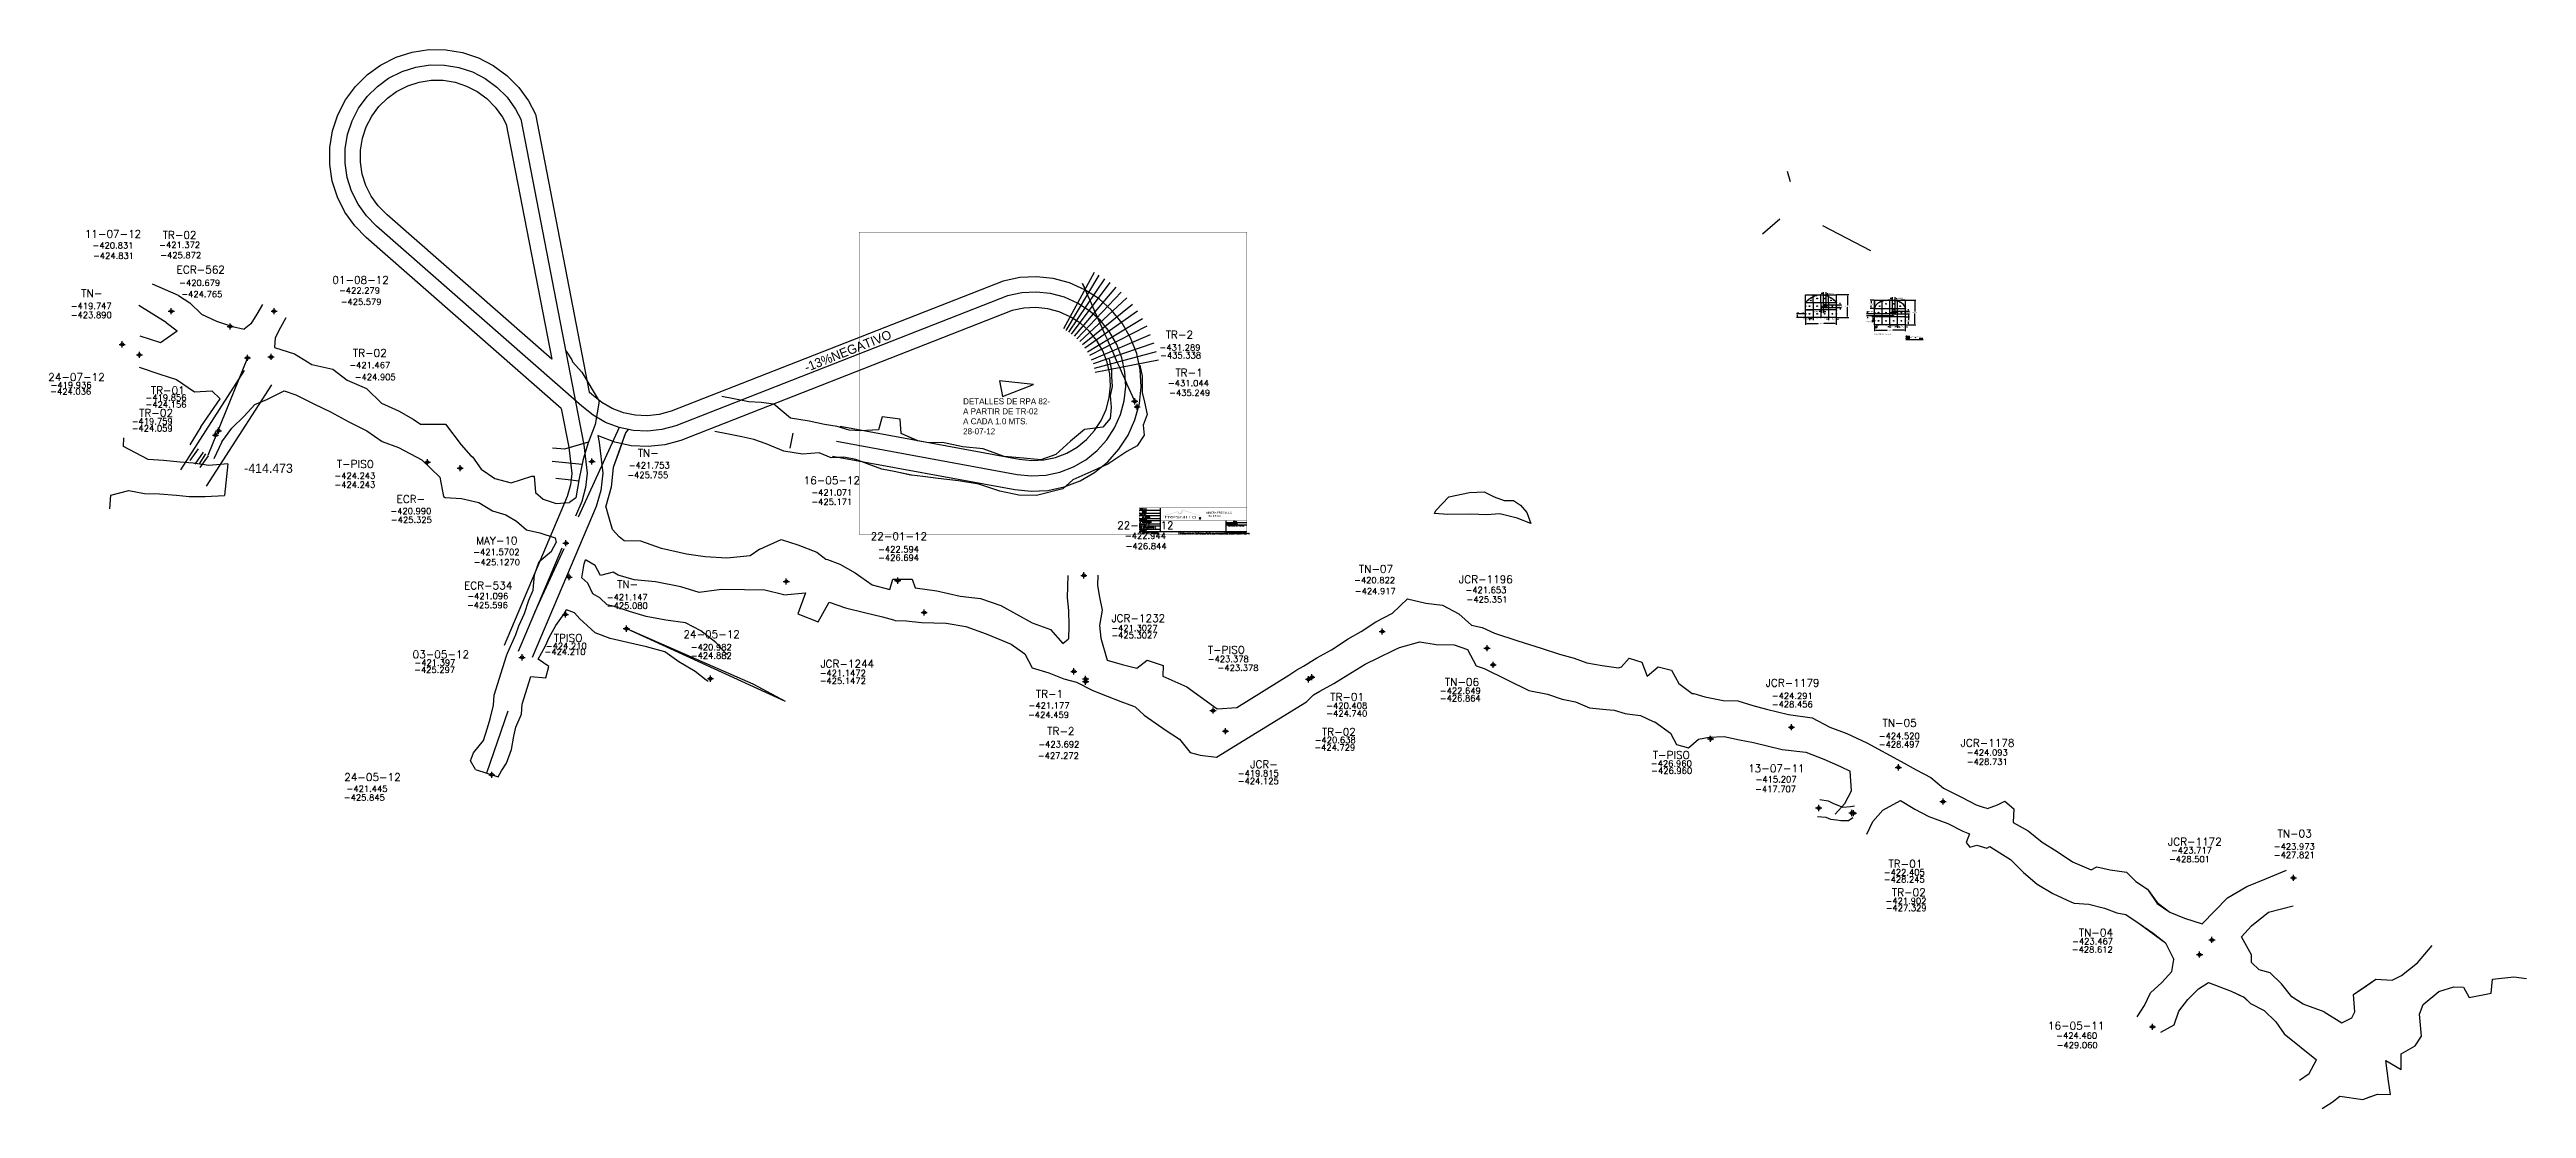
# Model space of a CAD drawing. Extents: x 3 to 13121, y 0 to 10397.
# Drawn here: x 10295.6 to 10699.7, y 9894 to 10066.7 of the extents above; entities that cross this region are included whole.
import ezdxf
from ezdxf.enums import TextEntityAlignment as Align

# ---------------------------------------------------------------- set-up
doc = ezdxf.new("R2010")
doc.units = 0
doc.header["$MEASUREMENT"] = 0
doc.header["$PDMODE"] = 34
doc.header["$PDSIZE"] = 0.5
for name, color, linetype in [('abajo', 7, 'Continuous'), ('arriba', 7, 'Continuous'), ('F-485-7495-EW-SCR', 4, 'Continuous'), ('F-485-7495-WE-FIC', 138, 'Continuous'), ('Layer 1', 7, 'Continuous'), ('MARGEN', 7, 'Continuous'), ('MTEXT', 7, 'Continuous'), ('PE', 1, 'Continuous'), ('R-420-8477-SE-PROY', 7, 'Continuous'), ('R-420-8477-SE-SCR', 170, 'Continuous'), ('TXT_M', 7, 'Continuous')]:
    doc.layers.add(name, color=color, linetype=linetype)
doc.styles.add('CBF', font='')
doc.styles.add('ROMAND', font='romand', dxfattribs={"width": 0.7})
doc.styles.add('ROMANS', font='romans.shx', dxfattribs={"width": 1.65})
doc.styles.get('CBF').set_extended_font_data('Institucional')
doc.dimstyles.get("Standard").update_dxf_attribs({"dimtxt": 0.18, "dimasz": 0.18, "dimexe": 0.18, "dimexo": 0.0625, "dimgap": 0.09, "dimtad": 0, "dimtih": 1, "dimtoh": 1, "dimdec": 4, "dimzin": 0, "dimdsep": 46, "dimtxsty": 'Standard', "dimcen": 0.09, "dimaunit": 1, "dimadec": 3, "dimazin": 0, "dimtfac": 1, "dimtdec": 4, "dimtofl": 0, "dimtmove": 0, "dimatfit": 3, "dimfxl": 0, "dimtolj": 1, "dimtzin": 0, "dimarcsym": 0})

msp = doc.modelspace()

# ---------------------------------------------------------------- texts
at = {"color": 5, "linetype": 'Continuous', "attachment_point": 1}
for s, insert, char_height, width in [('SECCION: 5 X 4', (10593.35689, 10020.40897), 0.2543988, 7.5052507), ('DETALLES DE RPA 82-\\PA PARTIR DE TR-02\\PA CADA 1.0 MTS.\\P28-07-12', (10444.66203, 10009.84504), 0.9776259, 21.924972), ('-414.473', (10327.381, 9999.17875), 1.5, 14.6919185)]:
    msp.add_mtext(s, dxfattribs=dict(at, insert=insert, char_height=char_height, width=width))
at = {"layer": 'R-420-8477-SE-PROY', "color": 5, "linetype": 'Continuous', "insert": (10418.58794, 10015.50164), "char_height": 1.5, "width": 69.4850919, "attachment_point": 1, "rotation": 21.5921133}
msp.add_mtext('-13%NEGATIVO', dxfattribs=at)

# ---------------------------------------------------------------- blocks, each defined once
blk = doc.blocks.new('F2')
blk.add_point((0, 0))
at = {"style": 'ROMAND'}
for tag, height, p in [('NOMBRE', 1.25, (0.2, 6.62)), ('CIELO', 1, (0.14, 4.62)), ('PISO', 1, (0.14, 3.25))]:
    blk.add_attdef(tag, text='', height=height, dxfattribs=at).set_placement(p, align=Align.CENTER)
at = {"style": 'ROMANS', "flags": 1}
for tag, p in [('LOCALIZACION', (-0.07, -4.93)), ('MINA', (-0.07, -3.26)), ('ESTRUCTURA', (-0.07, -6.62)), ('NIVEL', (-0.07, -8.29)), ('FECHA', (-0.07, -11.79)), ('OBRA', (-0.07, -10.12)), ('ATRAS', (-0.07, -13.48)), ('TOPOGRAFO', (2.67, -15.3))]:
    blk.add_attdef(tag, text='', height=1.25, dxfattribs=at).set_placement(p, align=Align.CENTER)
blk = doc.blocks.new('*D6')
at = {"color": 0, "linetype": 'Continuous', "lineweight": -2}
for p, q in [((10585.69, 10022.74), (10585.51, 10022.74)), ((10585.87, 10022.93), (10585.87, 10022.56)), ((10587.12, 10022.93), (10587.12, 10022.56)), ((10587.3, 10022.74), (10587.48, 10022.74))]:
    blk.add_line(p, q, dxfattribs=at)
at = {"color": 0, "linetype": 'Continuous'}
for points in [[(10585.69, 10022.77), (10585.69, 10022.71), (10585.87, 10022.74)], [(10587.3, 10022.77), (10587.3, 10022.71), (10587.12, 10022.74)]]:
    blk.add_solid(points, dxfattribs=at)
at = {"color": 0, "linetype": 'Continuous', "insert": (10586.5, 10022.74), "char_height": 0.18, "attachment_point": 5}
blk.add_mtext('\\A1;1.2500', dxfattribs=at)
blk = doc.blocks.new('*D7')
at = {"color": 0, "linetype": 'Continuous', "lineweight": -2}
for p, q in [((10585.31, 10025.08), (10587.95, 10025.08)), ((10585.31, 10024.66), (10587.95, 10024.66)), ((10587.77, 10025.26), (10587.77, 10025.44)), ((10587.77, 10024.48), (10587.77, 10024.3))]:
    blk.add_line(p, q, dxfattribs=at)
at = {"color": 0, "linetype": 'Continuous'}
for points in [[(10587.74, 10025.26), (10587.8, 10025.26), (10587.77, 10025.08)], [(10587.74, 10024.48), (10587.8, 10024.48), (10587.77, 10024.66)]]:
    blk.add_solid(points, dxfattribs=at)
at = {"color": 0, "linetype": 'Continuous', "insert": (10587.77, 10024.87), "char_height": 0.18, "attachment_point": 5}
blk.add_mtext('\\A1;0.4200', dxfattribs=at)
blk = doc.blocks.new('*D8')
at = {"color": 0, "linetype": 'Continuous', "lineweight": -2}
for p, q in [((10584.51, 10023.98), (10584.33, 10023.98)), ((10584.69, 10024.81), (10584.69, 10023.8)), ((10585.04, 10024.81), (10585.04, 10023.8)), ((10585.22, 10023.98), (10585.4, 10023.98))]:
    blk.add_line(p, q, dxfattribs=at)
at = {"color": 0, "linetype": 'Continuous'}
for points in [[(10584.51, 10024.01), (10584.51, 10023.95), (10584.69, 10023.98)], [(10585.22, 10024.01), (10585.22, 10023.95), (10585.04, 10023.98)]]:
    blk.add_solid(points, dxfattribs=at)
at = {"color": 0, "linetype": 'Continuous', "insert": (10583.83, 10023.98), "char_height": 0.18, "attachment_point": 5}
blk.add_mtext('\\A1;0.3500', dxfattribs=at)
blk = doc.blocks.new('*D9')
at = {"color": 0, "linetype": 'Continuous', "lineweight": -2}
for p, q in [((10582.06, 10023.62), (10580.64, 10023.62)), ((10582.06, 10023), (10580.64, 10023)), ((10580.82, 10023.62), (10580.82, 10023.8)), ((10580.82, 10023.8), (10581, 10023.8)), ((10580.82, 10023.18), (10580.82, 10023.44))]:
    blk.add_line(p, q, dxfattribs=at)
at = {"color": 0, "linetype": 'Continuous'}
for points in [[(10580.79, 10023.44), (10580.85, 10023.44), (10580.82, 10023.62)], [(10580.79, 10023.18), (10580.85, 10023.18), (10580.82, 10023)]]:
    blk.add_solid(points, dxfattribs=at)
at = {"color": 0, "linetype": 'Continuous', "insert": (10581.51, 10023.8), "char_height": 0.18, "attachment_point": 5}
blk.add_mtext('\\A1;0.6250', dxfattribs=at)
blk = doc.blocks.new('*D10')
at = {"color": 0, "linetype": 'Continuous', "lineweight": -2}
for p, q in [((10582.75, 10022.78), (10582.57, 10022.78)), ((10582.75, 10022.93), (10582.75, 10022.6)), ((10583.19, 10022.78), (10582.93, 10022.78)), ((10583.37, 10022.93), (10583.37, 10022.6))]:
    blk.add_line(p, q, dxfattribs=at)
at = {"color": 0, "linetype": 'Continuous'}
for points in [[(10582.93, 10022.81), (10582.93, 10022.75), (10582.75, 10022.78)], [(10583.19, 10022.81), (10583.19, 10022.75), (10583.37, 10022.78)]]:
    blk.add_solid(points, dxfattribs=at)
at = {"color": 0, "linetype": 'Continuous', "insert": (10582.06, 10022.78), "char_height": 0.18, "attachment_point": 5}
blk.add_mtext('\\A1;0.6250', dxfattribs=at)
blk = doc.blocks.new('*D11')
at = {"color": 0, "linetype": 'Continuous', "lineweight": -2}
for p, q in [((10584.86, 10026.95), (10584.68, 10026.95)), ((10585.04, 10025.14), (10585.04, 10027.13)), ((10585.46, 10025.14), (10585.46, 10027.13)), ((10585.64, 10026.95), (10585.82, 10026.95))]:
    blk.add_line(p, q, dxfattribs=at)
at = {"color": 0, "linetype": 'Continuous'}
for points in [[(10584.86, 10026.98), (10584.86, 10026.92), (10585.04, 10026.95)], [(10585.64, 10026.98), (10585.64, 10026.92), (10585.46, 10026.95)]]:
    blk.add_solid(points, dxfattribs=at)
at = {"color": 0, "linetype": 'Continuous', "insert": (10586.31, 10026.95), "char_height": 0.18, "attachment_point": 5}
blk.add_mtext('\\A1;0.4200', dxfattribs=at)
blk = doc.blocks.new('*D12')
at = {"color": 0, "linetype": 'Continuous', "lineweight": -2}
for p, q in [((10587.18, 10026.75), (10589.15, 10026.75)), ((10588.97, 10026.57), (10588.97, 10025.05)), ((10587.18, 10023), (10589.15, 10023)), ((10588.97, 10023.18), (10588.97, 10024.69))]:
    blk.add_line(p, q, dxfattribs=at)
at = {"color": 0, "linetype": 'Continuous'}
for points in [[(10588.94, 10026.57), (10589, 10026.57), (10588.97, 10026.75)], [(10588.94, 10023.18), (10589, 10023.18), (10588.97, 10023)]]:
    blk.add_solid(points, dxfattribs=at)
at = {"color": 0, "linetype": 'Continuous', "insert": (10588.97, 10024.87), "char_height": 0.18, "attachment_point": 5}
blk.add_mtext('\\A1;3.7500', dxfattribs=at)
blk = doc.blocks.new('*D13')
at = {"color": 0, "linetype": 'Continuous', "lineweight": -2}
for p, q in [((10582.12, 10022.93), (10582.12, 10021.85)), ((10587.12, 10022.93), (10587.12, 10021.85)), ((10582.3, 10022.03), (10584.14, 10022.03)), ((10586.94, 10022.03), (10585.1, 10022.03))]:
    blk.add_line(p, q, dxfattribs=at)
at = {"color": 0, "linetype": 'Continuous'}
for points in [[(10582.3, 10022.06), (10582.3, 10022), (10582.12, 10022.03)], [(10586.94, 10022.06), (10586.94, 10022), (10587.12, 10022.03)]]:
    blk.add_solid(points, dxfattribs=at)
at = {"color": 0, "linetype": 'Continuous', "insert": (10584.62, 10022.03), "char_height": 0.18, "attachment_point": 5}
blk.add_mtext('\\A1;5.0000', dxfattribs=at)
blk = doc.blocks.new('*D14')
at = {"color": 0, "linetype": 'Continuous', "lineweight": -2}
for p, q in [((10598.44, 10025.85), (10600.11, 10025.85)), ((10599.93, 10025.67), (10599.93, 10024.01)), ((10599.93, 10021.98), (10599.93, 10023.65)), ((10598.44, 10021.8), (10600.11, 10021.8))]:
    blk.add_line(p, q, dxfattribs=at)
at = {"color": 0, "linetype": 'Continuous'}
for points in [[(10599.9, 10025.67), (10599.96, 10025.67), (10599.93, 10025.85)], [(10599.9, 10021.98), (10599.96, 10021.98), (10599.93, 10021.8)]]:
    blk.add_solid(points, dxfattribs=at)
at = {"color": 0, "linetype": 'Continuous', "insert": (10599.93, 10023.83), "char_height": 0.18, "attachment_point": 5}
blk.add_mtext('\\A1;4.0500', dxfattribs=at)
blk = doc.blocks.new('*D15')
at = {"color": 0, "linetype": 'Continuous', "lineweight": -2}
for p, q in [((10596.77, 10024.04), (10599.07, 10024.04)), ((10596.77, 10023.62), (10599.07, 10023.62)), ((10598.89, 10024.22), (10598.89, 10024.4)), ((10598.89, 10023.44), (10598.89, 10023.26))]:
    blk.add_line(p, q, dxfattribs=at)
at = {"color": 0, "linetype": 'Continuous'}
for points in [[(10598.86, 10024.22), (10598.92, 10024.22), (10598.89, 10024.04)], [(10598.86, 10023.44), (10598.92, 10023.44), (10598.89, 10023.62)]]:
    blk.add_solid(points, dxfattribs=at)
at = {"color": 0, "linetype": 'Continuous', "insert": (10598.89, 10023.83), "char_height": 0.18, "attachment_point": 5}
blk.add_mtext('\\A1;0.4200', dxfattribs=at)
blk = doc.blocks.new('*D16')
at = {"color": 0, "linetype": 'Continuous', "lineweight": -2}
for p, q in [((10596.95, 10021.51), (10596.77, 10021.51)), ((10597.13, 10021.74), (10597.13, 10021.33)), ((10598.38, 10021.74), (10598.38, 10021.33)), ((10598.56, 10021.51), (10598.74, 10021.51))]:
    blk.add_line(p, q, dxfattribs=at)
at = {"color": 0, "linetype": 'Continuous'}
for points in [[(10596.95, 10021.54), (10596.95, 10021.48), (10597.13, 10021.51)], [(10598.56, 10021.54), (10598.56, 10021.48), (10598.38, 10021.51)]]:
    blk.add_solid(points, dxfattribs=at)
at = {"color": 0, "linetype": 'Continuous', "insert": (10597.75, 10021.51), "char_height": 0.18, "attachment_point": 5}
blk.add_mtext('\\A1;1.2500', dxfattribs=at)
blk = doc.blocks.new('*D17')
at = {"color": 0, "linetype": 'Continuous', "lineweight": -2}
for p, q in [((10595.7, 10021.5), (10595.52, 10021.5)), ((10595.88, 10021.74), (10595.88, 10021.32)), ((10597.13, 10021.74), (10597.13, 10021.32)), ((10597.31, 10021.5), (10597.49, 10021.5))]:
    blk.add_line(p, q, dxfattribs=at)
at = {"color": 0, "linetype": 'Continuous'}
for points in [[(10595.7, 10021.53), (10595.7, 10021.47), (10595.88, 10021.5)], [(10597.31, 10021.53), (10597.31, 10021.47), (10597.13, 10021.5)]]:
    blk.add_solid(points, dxfattribs=at)
at = {"color": 0, "linetype": 'Continuous', "insert": (10596.5, 10021.5), "char_height": 0.18, "attachment_point": 5}
blk.add_mtext('\\A1;1.2500', dxfattribs=at)
blk = doc.blocks.new('*D18')
at = {"color": 0, "linetype": 'Continuous', "lineweight": -2}
for p, q in [((10593.31, 10023.15), (10592.9, 10023.15)), ((10593.31, 10022.48), (10592.9, 10022.48)), ((10593.08, 10022.3), (10592.9, 10022.3)), ((10593.08, 10022.97), (10593.08, 10022.66)), ((10593.08, 10022.48), (10593.08, 10022.3))]:
    blk.add_line(p, q, dxfattribs=at)
at = {"color": 0, "linetype": 'Continuous'}
for points in [[(10593.05, 10022.97), (10593.11, 10022.97), (10593.08, 10023.15)], [(10593.05, 10022.66), (10593.11, 10022.66), (10593.08, 10022.48)]]:
    blk.add_solid(points, dxfattribs=at)
at = {"color": 0, "linetype": 'Continuous', "insert": (10592.39, 10022.3), "char_height": 0.18, "attachment_point": 5}
blk.add_mtext('\\A1;0.6750', dxfattribs=at)
blk = doc.blocks.new('*D19')
at = {"color": 0, "linetype": 'Continuous', "lineweight": -2}
for p, q in [((10596.44, 10023.62), (10592.04, 10023.62)), ((10596.44, 10023.27), (10592.04, 10023.27)), ((10592.22, 10023.8), (10592.22, 10023.98)), ((10592.22, 10023.98), (10592.4, 10023.98)), ((10592.22, 10023.09), (10592.22, 10022.91))]:
    blk.add_line(p, q, dxfattribs=at)
at = {"color": 0, "linetype": 'Continuous'}
for points in [[(10592.19, 10023.8), (10592.25, 10023.8), (10592.22, 10023.62)], [(10592.19, 10023.09), (10592.25, 10023.09), (10592.22, 10023.27)]]:
    blk.add_solid(points, dxfattribs=at)
at = {"color": 0, "linetype": 'Continuous', "insert": (10592.89, 10023.98), "char_height": 0.18, "attachment_point": 5}
blk.add_mtext('\\A1;0.3500', dxfattribs=at)
blk = doc.blocks.new('*D20')
at = {"color": 0, "linetype": 'Continuous', "lineweight": -2}
for p, q in [((10598.44, 10023.15), (10599.08, 10023.15)), ((10598.9, 10022.97), (10598.9, 10022.66)), ((10598.9, 10021.98), (10598.9, 10022.3)), ((10598.44, 10021.8), (10599.08, 10021.8))]:
    blk.add_line(p, q, dxfattribs=at)
at = {"color": 0, "linetype": 'Continuous'}
for points in [[(10598.87, 10022.97), (10598.93, 10022.97), (10598.9, 10023.15)], [(10598.87, 10021.98), (10598.93, 10021.98), (10598.9, 10021.8)]]:
    blk.add_solid(points, dxfattribs=at)
at = {"color": 0, "linetype": 'Continuous', "insert": (10598.9, 10022.48), "char_height": 0.18, "attachment_point": 5}
blk.add_mtext('\\A1;1.3500', dxfattribs=at)
blk = doc.blocks.new('*D21')
at = {"color": 0, "linetype": 'Continuous', "lineweight": -2}
for p, q in [((10596.11, 10026.14), (10595.93, 10026.14)), ((10596.29, 10024.1), (10596.29, 10026.32)), ((10596.71, 10024.1), (10596.71, 10026.32)), ((10596.89, 10026.14), (10597.07, 10026.14))]:
    blk.add_line(p, q, dxfattribs=at)
at = {"color": 0, "linetype": 'Continuous'}
for points in [[(10596.11, 10026.17), (10596.11, 10026.11), (10596.29, 10026.14)], [(10596.89, 10026.17), (10596.89, 10026.11), (10596.71, 10026.14)]]:
    blk.add_solid(points, dxfattribs=at)
at = {"color": 0, "linetype": 'Continuous', "insert": (10597.57, 10026.14), "char_height": 0.18, "attachment_point": 5}
blk.add_mtext('\\A1;0.4200', dxfattribs=at)
blk = doc.blocks.new('*D22')
at = {"color": 0, "linetype": 'Continuous', "lineweight": -2}
for p, q in [((10593.31, 10025.85), (10592.63, 10025.85)), ((10593.31, 10024.5), (10592.63, 10024.5)), ((10592.81, 10025.67), (10592.81, 10025.36)), ((10592.81, 10024.68), (10592.81, 10025))]:
    blk.add_line(p, q, dxfattribs=at)
at = {"color": 0, "linetype": 'Continuous'}
for points in [[(10592.78, 10025.67), (10592.84, 10025.67), (10592.81, 10025.85)], [(10592.78, 10024.68), (10592.84, 10024.68), (10592.81, 10024.5)]]:
    blk.add_solid(points, dxfattribs=at)
at = {"color": 0, "linetype": 'Continuous', "insert": (10592.81, 10025.18), "char_height": 0.18, "attachment_point": 5}
blk.add_mtext('\\A1;1.3500', dxfattribs=at)
blk = doc.blocks.new('*D23')
at = {"color": 0, "linetype": 'Continuous', "lineweight": -2}
for p, q in [((10593.38, 10021.74), (10593.38, 10020.79)), ((10593.56, 10020.97), (10595.4, 10020.97)), ((10598.2, 10020.97), (10596.36, 10020.97)), ((10598.38, 10021.74), (10598.38, 10020.79))]:
    blk.add_line(p, q, dxfattribs=at)
at = {"color": 0, "linetype": 'Continuous'}
for points in [[(10593.56, 10021), (10593.56, 10020.94), (10593.38, 10020.97)], [(10598.2, 10021), (10598.2, 10020.94), (10598.38, 10020.97)]]:
    blk.add_solid(points, dxfattribs=at)
at = {"color": 0, "linetype": 'Continuous', "insert": (10595.88, 10020.97), "char_height": 0.18, "attachment_point": 5}
blk.add_mtext('\\A1;5.0000', dxfattribs=at)
blk = doc.blocks.new('mar1a')
at = {"layer": 'PE', "linetype": 'Continuous', "lineweight": 0}
h = blk.add_hatch(color=1, dxfattribs=at)
edge = h.paths.add_edge_path()
edge.add_spline(control_points=[(0.7947, 0.0605), (0.7947, 0.0605), (0.8305, 0.0744), (0.8305, 0.0744), (0.8305, 0.0744), (0.8312, 0.0747), (0.8317, 0.0745), (0.8319, 0.0736), (0.8319, 0.0736), (0.8324, 0.0724), (0.8329, 0.0713), (0.8334, 0.0701), (0.8334, 0.0701), (0.8347, 0.0677), (0.8372, 0.0686), (0.8385, 0.0716), (0.8385, 0.0716), (0.8388, 0.0722), (0.8394, 0.0725), (0.8401, 0.0725), (0.8401, 0.0725), (0.8393, 0.0726), (0.8389, 0.0732), (0.8396, 0.0744), (0.8396, 0.0744), (0.8412, 0.0761), (0.8404, 0.0779), (0.8413, 0.0797), (0.8413, 0.0797), (0.8413, 0.0797), (0.8413, 0.0797), (0.8413, 0.0797), (0.8413, 0.0797), (0.8414, 0.0801), (0.8418, 0.0803), (0.8422, 0.0801), (0.8422, 0.0801), (0.8422, 0.0801), (0.8865, 0.0606), (0.8865, 0.0606), (0.8865, 0.0606), (0.8869, 0.0604), (0.8871, 0.06), (0.8869, 0.0597), (0.8869, 0.0597), (0.8869, 0.0597), (0.8869, 0.0597), (0.8869, 0.0597), (0.8869, 0.0597), (0.8868, 0.0593), (0.8863, 0.0592), (0.886, 0.0593), (0.886, 0.0593), (0.886, 0.0593), (0.8426, 0.0784), (0.8426, 0.0784), (0.8426, 0.0784), (0.8426, 0.0784), (0.8424, 0.0785), (0.8424, 0.0785), (0.8424, 0.0785), (0.842, 0.0768), (0.8435, 0.0754), (0.8423, 0.0735), (0.8423, 0.0735), (0.842, 0.0729), (0.8411, 0.0725), (0.8403, 0.0725), (0.8403, 0.0725), (0.8414, 0.0723), (0.8424, 0.0714), (0.8418, 0.0701), (0.8418, 0.0701), (0.8392, 0.0643), (0.8332, 0.0637), (0.832, 0.0686), (0.832, 0.0686), (0.8316, 0.0699), (0.831, 0.0715), (0.8305, 0.0729), (0.8305, 0.0729), (0.8305, 0.0729), (0.7953, 0.0592), (0.7953, 0.0592), (0.7953, 0.0592), (0.7949, 0.0591), (0.7945, 0.0592), (0.7943, 0.0596), (0.7943, 0.0596), (0.7943, 0.0596), (0.7943, 0.0596), (0.7943, 0.0596), (0.7943, 0.0596), (0.7942, 0.06), (0.7944, 0.0604), (0.7947, 0.0605)], knot_values=[0, 0, 0, 0, 0.041667, 0.041667, 0.041667, 0.041667, 0.083333, 0.083333, 0.083333, 0.083333, 0.125, 0.125, 0.125, 0.125, 0.166667, 0.166667, 0.166667, 0.166667, 0.208333, 0.208333, 0.208333, 0.208333, 0.25, 0.25, 0.25, 0.25, 0.291667, 0.291667, 0.291667, 0.291667, 0.333333, 0.333333, 0.333333, 0.333333, 0.375, 0.375, 0.375, 0.375, 0.416667, 0.416667, 0.416667, 0.416667, 0.458333, 0.458333, 0.458333, 0.458333, 0.5, 0.5, 0.5, 0.5, 0.541667, 0.541667, 0.541667, 0.541667, 0.583333, 0.583333, 0.583333, 0.583333, 0.625, 0.625, 0.625, 0.625, 0.666667, 0.666667, 0.666667, 0.666667, 0.708333, 0.708333, 0.708333, 0.708333, 0.75, 0.75, 0.75, 0.75, 0.791667, 0.791667, 0.791667, 0.791667, 0.833333, 0.833333, 0.833333, 0.833333, 0.875, 0.875, 0.875, 0.875, 0.916667, 0.916667, 0.916667, 0.916667, 0.958333, 0.958333, 0.958333, 0.958333, 1, 1, 1, 1], degree=3, periodic=0)
at = {"layer": 'Layer 1'}
for points, knots in [([(0.8852, 0.0542), (0.8862, 0.0542), (0.887, 0.0534), (0.887, 0.0524), (0.887, 0.0524), (0.887, 0.0514), (0.8862, 0.0506), (0.8852, 0.0506), (0.8852, 0.0506), (0.8842, 0.0506), (0.8834, 0.0514), (0.8834, 0.0524), (0.8834, 0.0524), (0.8834, 0.0534), (0.8842, 0.0542), (0.8852, 0.0542)], [0, 0, 0, 0, 0.25, 0.25, 0.25, 0.25, 0.5, 0.5, 0.5, 0.5, 0.75, 0.75, 0.75, 0.75, 1, 1, 1, 1]), ([(0.8852, 0.0539), (0.886, 0.0539), (0.8867, 0.0532), (0.8867, 0.0524), (0.8867, 0.0524), (0.8867, 0.0516), (0.886, 0.0509), (0.8852, 0.0509), (0.8852, 0.0509), (0.8844, 0.0509), (0.8837, 0.0516), (0.8837, 0.0524), (0.8837, 0.0524), (0.8837, 0.0532), (0.8844, 0.0539), (0.8852, 0.0539)], [0, 0, 0, 0, 0.25, 0.25, 0.25, 0.25, 0.5, 0.5, 0.5, 0.5, 0.75, 0.75, 0.75, 0.75, 1, 1, 1, 1]), ([(0.8857, 0.0524), (0.8858, 0.0524), (0.8859, 0.0525), (0.886, 0.0525), (0.886, 0.0525), (0.8861, 0.0526), (0.8861, 0.0528), (0.8861, 0.0529), (0.8861, 0.0529), (0.8861, 0.053), (0.8861, 0.0531), (0.886, 0.0532), (0.886, 0.0532), (0.886, 0.0533), (0.8859, 0.0534), (0.8858, 0.0534), (0.8858, 0.0534), (0.8857, 0.0534), (0.8856, 0.0534), (0.8854, 0.0534), (0.8854, 0.0534), (0.8854, 0.0534), (0.8845, 0.0534), (0.8845, 0.0534), (0.8845, 0.0534), (0.8845, 0.0534), (0.8845, 0.0514), (0.8845, 0.0514), (0.8845, 0.0514), (0.8845, 0.0514), (0.8848, 0.0514), (0.8848, 0.0514), (0.8848, 0.0514), (0.8848, 0.0514), (0.8848, 0.0523), (0.8848, 0.0523), (0.8848, 0.0523), (0.8848, 0.0523), (0.8854, 0.0523), (0.8854, 0.0523), (0.8854, 0.0523), (0.8854, 0.0523), (0.8859, 0.0514), (0.8859, 0.0514), (0.8859, 0.0514), (0.8859, 0.0514), (0.8863, 0.0514), (0.8863, 0.0514), (0.8863, 0.0514), (0.8863, 0.0514), (0.8857, 0.0524), (0.8857, 0.0524)], [0, 0, 0, 0, 0.076923, 0.076923, 0.076923, 0.076923, 0.153846, 0.153846, 0.153846, 0.153846, 0.230769, 0.230769, 0.230769, 0.230769, 0.307692, 0.307692, 0.307692, 0.307692, 0.384615, 0.384615, 0.384615, 0.384615, 0.461538, 0.461538, 0.461538, 0.461538, 0.538462, 0.538462, 0.538462, 0.538462, 0.615385, 0.615385, 0.615385, 0.615385, 0.692308, 0.692308, 0.692308, 0.692308, 0.769231, 0.769231, 0.769231, 0.769231, 0.846154, 0.846154, 0.846154, 0.846154, 0.923077, 0.923077, 0.923077, 0.923077, 1, 1, 1, 1]), ([(0.8848, 0.0526), (0.8848, 0.0526), (0.8853, 0.0526), (0.8853, 0.0526), (0.8853, 0.0526), (0.8855, 0.0526), (0.8856, 0.0526), (0.8856, 0.0526), (0.8856, 0.0526), (0.8857, 0.0526), (0.8858, 0.0527), (0.8858, 0.0527), (0.8858, 0.0527), (0.8858, 0.0528), (0.8858, 0.0528), (0.8858, 0.0529), (0.8858, 0.0529), (0.8858, 0.053), (0.8858, 0.0531), (0.8857, 0.0531), (0.8857, 0.0531), (0.8857, 0.0532), (0.8856, 0.0532), (0.8854, 0.0532), (0.8854, 0.0532), (0.8854, 0.0532), (0.8848, 0.0532), (0.8848, 0.0532), (0.8848, 0.0532), (0.8848, 0.0532), (0.8848, 0.0526), (0.8848, 0.0526)], [0, 0, 0, 0, 0.125, 0.125, 0.125, 0.125, 0.25, 0.25, 0.25, 0.25, 0.375, 0.375, 0.375, 0.375, 0.5, 0.5, 0.5, 0.5, 0.625, 0.625, 0.625, 0.625, 0.75, 0.75, 0.75, 0.75, 0.875, 0.875, 0.875, 0.875, 1, 1, 1, 1])]:
    blk.add_open_spline(points, degree=3, knots=knots, dxfattribs=at)
at = {"layer": 'MARGEN', "const_width": 0.001}
blk.add_lwpolyline([(0.0493, 0.9722), (1, 0.9722), (1, 0), (0.0493, 0)], close=True, dxfattribs=at)
at = {"layer": 'MARGEN'}
for points in [[(0.7362, 0.0789), (0.7877, 0.0789)], [(0.7362, 0.0685), (0.7877, 0.0685)], [(0.7362, 0.0615), (0.7877, 0.0615)], [(0.7362, 0.0518), (0.7877, 0.0518)], [(0.7362, 0.0452), (0.7877, 0.0452)], [(0.7362, 0.0348), (0.7877, 0.0348)], [(0.7362, 0.0278), (0.7877, 0.0278)], [(0.7362, 0.0174), (0.7877, 0.0174)], [(0.7362, 0.0104), (0.9485, 0.0104)], [(0.9485, 0.0389), (0.9994, 0.0389)], [(0.9485, 0.031), (0.9994, 0.031)], [(0.9485, 0.0104), (0.9994, 0.0104)]]:
    blk.add_lwpolyline(points, dxfattribs=at)
at = {"layer": 'TXT_M'}
for points, const_width in [([(1, 0.0859), (0.7362, 0.0859), (0.7362, 0)], 0.0005), ([(1, 0.0452), (0.7877, 0.0452)], 0.001)]:
    blk.add_lwpolyline(points, dxfattribs=dict(at, const_width=const_width))
for points in [[(0.7877, 0.0859), (0.7877, 0.0104)], [(0.8333, 0.0104), (0.8333, 0)], [(0.9485, 0.0452), (0.9485, 0)]]:
    blk.add_lwpolyline(points, dxfattribs=at)
at = {"layer": 'MARGEN', "style": 'ROMAND', "width": 0.7, "flags": 4}
for tag, height, p in [('TITULO', 0.0065, (0.8674, 0.0328)), ('TITULO', 0.0065, (0.8674, 0.0239)), ('TITULO', 0.0065, (0.8674, 0.015)), ('NUMERO', 0.0112, (0.9743, 0.0127)), ('CAJON', 0.00446, (0.9752, 0.0016))]:
    blk.add_attdef(tag, text='', height=height, dxfattribs=at).set_placement(p, align=Align.CENTER)
at = {"layer": 'MTEXT', "style": 'ROMAND', "width": 0.7, "flags": 4}
for tag, p, height in [('ESCALA', (0.7428, 0.0712), 0.004), ('REVISO', (0.7375, 0.021), 0.004), ('DISENO', (0.7434, 0.0381), 0.004), ('ARCHIVO', (0.8369, 0.0022), 0.004), ('FECHA', (0.9504, 0.0331), 0.0035)]:
    blk.add_attdef(tag, p, '', height=height, dxfattribs=at)
at = {"layer": 'MTEXT', "style": 'ROMAND', "width": 0.7}
for tag, p in [('NOMBRE', (0.7431, 0.0033)), ('COTAS', (0.7436, 0.0544))]:
    blk.add_attdef(tag, p, '', height=0.004, dxfattribs=at)
at = {"layer": 'TXT_M'}
for s, height, style, width, p in [('ESCALA:', 0.0028, 'ROMANS', 1.2, (0.7377, 0.0814)), ('COTAS:', 0.0028, 'ROMANS', 1.2, (0.7384, 0.0642)), ('DISENO:', 0.0028, 'ROMANS', 1.2, (0.7377, 0.0474)), ('REVISO:', 0.0028, 'ROMANS', 1.2, (0.7379, 0.0312)), ('DIBUJO:', 0.0028, 'ROMANS', 1.2, (0.7381, 0.0129)), ('FRESNILLO ', 0.00805, 'CBF', 1.305595, (0.7982, 0.0518))]:
    blk.add_text(s, height=height, dxfattribs=dict(at, style=style, width=width)).set_placement(p)
for s, height, style, width, p in [('NUMERO DE PLANO:', 0.0025, 'ROMANS', 1.2, (0.9738, 0.0268)), ('GUARDARSE EN CAJON:', 0.002125, 'ROMANS', 1.2, (0.9739, 0.0071)), ('FECHA:', 0.0028, 'ROMAND', 0.7, (0.9718, 0.0403))]:
    blk.add_text(s, height=height, dxfattribs=dict(at, style=style, width=width)).set_placement(p, align=Align.CENTER)
at = {"layer": 'TXT_M', "insert": (0.9006, 0.0733), "char_height": 0.00615, "width": 0.121713, "attachment_point": 1, "style": 'CBF'}
blk.add_mtext('MINERA FRESNILLO\\P   SA DE CV', dxfattribs=at)

# ---------------------------------------------------------------- dimensions: what is measured, and where the dimension line sits
at = {"color": 3, "linetype": 'Continuous'}
for base, p1, p2, picture, middle in [((10585.45519, 10026.95093), (10585.03519, 10025.08014), (10585.45519, 10025.08014), '*D11', (10586.31019, 10026.95093)), ((10596.71162, 10026.14191), (10596.29162, 10024.03845), (10596.71162, 10024.03845), '*D21', (10597.56662, 10026.14191)), ((10582.74519, 10022.77688), (10583.37019, 10022.99514), (10582.74519, 10022.99514), '*D10', (10582.05519, 10022.77688)), ((10587.12019, 10022.02832), (10582.12019, 10022.99514), (10587.12019, 10022.99514), '*D13', (10584.62019, 10022.02832)), ((10584.68519, 10023.97825), (10585.03519, 10024.87014), (10584.68519, 10024.87014), '*D8', (10583.83019, 10023.97825)), ((10585.87019, 10022.74455), (10587.12019, 10022.99514), (10585.87019, 10022.99514), '*D6', (10586.49519, 10022.74455)), ((10593.37662, 10020.97045), (10598.37662, 10021.80345), (10593.37662, 10021.80345), '*D23', (10595.87662, 10020.97045)), ((10595.87662, 10021.50169), (10597.12662, 10021.80345), (10595.87662, 10021.80345), '*D17', (10596.50162, 10021.50169)), ((10597.12662, 10021.50851), (10598.37662, 10021.80345), (10597.12662, 10021.80345), '*D16', (10597.75162, 10021.50851))]:
    dim = msp.add_linear_dim(base=base, p1=p1, p2=p2, dimstyle='Standard', dxfattribs=at)
    dim.commit()
    dim.dimension.update_dxf_attribs({"geometry": picture, "text_midpoint": middle})
for base, p1, p2, picture, middle in [((10588.96797, 10026.74514), (10587.12019, 10022.99514), (10587.12019, 10026.74514), '*D12', (10588.96797, 10024.87014)), ((10580.81661, 10023.62014), (10582.12019, 10022.99514), (10582.12019, 10023.62014), '*D9', (10581.50661, 10023.80014)), ((10587.77011, 10024.66014), (10585.24519, 10025.08014), (10585.24519, 10024.66014), '*D7', (10587.77011, 10024.87014)), ((10593.08458, 10022.47845), (10593.37662, 10023.15345), (10593.37662, 10022.47845), '*D18', (10592.39458, 10022.29845)), ((10592.21867, 10023.61845), (10596.50162, 10023.26845), (10596.50162, 10023.61845), '*D19', (10592.89367, 10023.97845)), ((10592.80899, 10025.85345), (10593.37662, 10024.50345), (10593.37662, 10025.85345), '*D22', (10592.80899, 10025.17845)), ((10598.88641, 10023.61845), (10596.71162, 10024.03845), (10596.71162, 10023.61845), '*D15', (10598.88641, 10023.82845)), ((10598.90002, 10021.80345), (10598.37662, 10023.15345), (10598.37662, 10021.80345), '*D20', (10598.90002, 10022.47845))]:
    dim = msp.add_linear_dim(base=base, p1=p1, p2=p2, angle=90, dimstyle='Standard', dxfattribs=at)
    dim.commit()
    dim.dimension.update_dxf_attribs({"geometry": picture, "text_midpoint": middle})
dim = msp.add_linear_dim(base=(10599.92947, 10021.80345), p1=(10598.37662, 10025.85345), p2=(10598.37662, 10021.80345), angle=90, dimstyle='Standard', dxfattribs=at)
dim.commit()
dim.dimension.update_dxf_attribs({"geometry": '*D14', "text_midpoint": (10599.92947, 10023.82845), "dimtype": 160})

# ---------------------------------------------------------------- linework, layer by layer
at = {"color": 2, "linetype": 'Continuous'}
for points in [[(10579.65325, 10045.16618), (10579.18494, 10046.83985)], [(10577.89498, 10039.03539), (10575.10385, 10036.60652)], [(10592.77105, 10033.91627), (10584.94563, 10037.95154)]]:
    msp.add_lwpolyline(points, dxfattribs=at)
at = {"color": 5, "linetype": 'Continuous'}
for points, elevation in [([(10466.0428, 10030.38142), (10461.0364, 10021.15427)], -431.2894), ([(10461.45038, 10020.91707), (10466.87926, 10029.90214)], -431.2894), ([(10467.74812, 10029.34729), (10461.88038, 10020.64247)], -431.2894), ([(10462.32334, 10020.32653), (10468.64313, 10028.70892)], -431.2894), ([(10469.55569, 10027.9798), (10462.77498, 10019.96568)], -431.2894), ([(10463.22978, 10019.55707), (10470.47466, 10027.15418)], -431.2894), ([(10471.38639, 10026.22861), (10463.68101, 10019.09899)], -431.2894), ([(10472.65312, 10009.35534), (10471.43875, 10012.09857), (10471.03395, 10013.01298), (10470.62916, 10013.92739), (10470.22437, 10014.8418), (10469.81958, 10015.75621), (10469.41479, 10016.67062), (10469.01, 10017.58503), (10468.60521, 10018.49944), (10468.20042, 10019.41384), (10467.79563, 10020.32825), (10467.39083, 10021.24266), (10466.98604, 10022.15707), (10466.58125, 10023.07148), (10466.17646, 10023.98589), (10465.77167, 10024.9003), (10465.36688, 10025.81471), (10464.96209, 10026.72912), (10464.5573, 10027.64353), (10464.15251, 10028.55794), (10464.5573, 10027.64353), (10464.15251, 10028.55794), (10464.5573, 10027.64353), (10464.15251, 10028.55794), (10464.5573, 10027.64353), (10464.15251, 10028.55794), (10464.5573, 10027.64353), (10464.15251, 10028.55794), (10464.5573, 10027.64353), (10464.15251, 10028.55794), (10464.5573, 10027.64353), (10464.15251, 10028.55794), (10464.5573, 10027.64353)], -431.2894), ([(10464.12085, 10018.59134), (10472.27511, 10025.20286)], -431.2894), ([(10473.12368, 10024.08069), (10464.54081, 10018.03596)], -431.2894), ([(10464.93225, 10017.43694), (10473.9146, 10022.87033)], -431.2894), ([(10474.63139, 10021.58463), (10465.287, 10016.80063)], -431.2894), ([(10465.59812, 10016.13541), (10475.26003, 10020.2405)], -431.2894), ([(10475.79013, 10018.85794), (10465.86047, 10015.45116)], -431.2894), ([(10466.07116, 10014.75858), (10476.21584, 10017.45854)], -431.2894), ([(10476.53605, 10016.06386), (10466.22964, 10014.06834)], -431.2894), ([(10324.70711, 9999.13742), (10321.58164, 9998.88195), (10319.02708, 9999.2672), (10316.94377, 9999.3987), (10314.18078, 9999.70656), (10311.70275, 9999.88204), (10307.70174, 10001.97772), (10307.72257, 10003.38109)], -409.9731), ([(10416.86401, 10004.16018), (10416.41174, 10001.70143)], -428.06744), ([(10324.70711, 9999.13742), (10324.13129, 9993.9694)], -409.9731), ([(10305.42071, 9991.83667), (10305.61, 9994.02845), (10308.53915, 9994.80111), (10311.08263, 9994.31648), (10313.57174, 9994.24038), (10316.3458, 9994.03191), (10318.41804, 9993.80102), (10321.0169, 9993.81332), (10324.13129, 9993.9694)], -407.15284), ([(10389.72601, 9972.26483), (10410.3533, 9963.27791)], -421.14707), ([(10370.37466, 9958.77758), (10366.89783, 9948.70984)], -421.5702), ([(10365.09241, 9949.28762), (10368.80684, 9948.0989)], -421.44535)]:
    msp.add_lwpolyline(points, dxfattribs=dict(at, elevation=elevation))
for points in [[(10582.12019, 10025.49514), (10582.12019, 10026.74514), (10583.37019, 10026.74514), (10584.62019, 10026.74514), (10585.87019, 10026.74514), (10587.12019, 10026.74514), (10587.12019, 10025.49514)], [(10583.37019, 10025.49514), (10583.37019, 10026.74514)], [(10584.62019, 10025.49514), (10584.62019, 10026.74514)], [(10585.87019, 10025.49514), (10585.87019, 10026.74514)], [(10582.12019, 10025.49514), (10583.37019, 10025.49514), (10583.37019, 10024.24514)], [(10587.12019, 10024.24514), (10585.87019, 10024.24514), (10584.62019, 10024.24514), (10583.37019, 10024.24514), (10582.12019, 10024.24514), (10582.12019, 10025.49514)], [(10587.12019, 10022.99514), (10585.87019, 10022.99514), (10584.62019, 10022.99514), (10583.37019, 10022.99514), (10582.12019, 10022.99514), (10582.12019, 10024.24514)], [(10582.12019, 10024.24514), (10583.37019, 10024.24514), (10583.37019, 10022.99514)], [(10583.37019, 10025.49514), (10584.62019, 10025.49514), (10585.87019, 10025.49514), (10587.12019, 10025.49514)], [(10584.62019, 10025.49514), (10584.62019, 10024.24514)], [(10584.62019, 10024.24514), (10584.62019, 10022.99514)], [(10585.87019, 10025.49514), (10585.87019, 10024.24514)], [(10585.87019, 10024.24514), (10585.87019, 10022.99514)], [(10587.12019, 10025.49514), (10587.12019, 10024.24514)], [(10587.12019, 10024.24514), (10587.12019, 10022.99514)], [(10593.37662, 10021.80345), (10593.37662, 10023.15345), (10593.37662, 10024.50345), (10593.37662, 10025.85345)], [(10593.37662, 10025.85345), (10598.37662, 10025.85345)], [(10598.37662, 10025.85345), (10598.37662, 10024.50345), (10598.37662, 10023.15345), (10598.37662, 10021.80345), (10597.12662, 10021.80345), (10595.87662, 10021.80345), (10597.12662, 10021.80345), (10595.87662, 10021.80345), (10594.62662, 10021.80345), (10593.37662, 10021.80345)], [(10593.37662, 10025.85345), (10593.37662, 10025.17845)], [(10593.37662, 10024.50345), (10598.37662, 10024.50345)], [(10598.37662, 10023.15345), (10593.37662, 10023.15345)], [(10594.62662, 10021.80345), (10594.62662, 10025.85345)], [(10595.87662, 10021.80345), (10595.87662, 10025.85345)], [(10597.12662, 10021.80345), (10597.12662, 10025.85345)], [(10598.37662, 10025.85345), (10597.70162, 10025.85345)], [(10598.37662, 10025.85345), (10598.37662, 10025.17845)], [(10593.37662, 10021.80345), (10593.37662, 10021.40345), (10593.77662, 10021.40345), (10593.77662, 10021.80345)], [(10320.05482, 9999.13837), (10321.09423, 10000.78701)]]:
    msp.add_lwpolyline(points, dxfattribs=at)
at = {"color": 3, "linetype": 'Continuous'}
for points in [[(10327.36212, 10014.37492), (10316.97803, 9998.18417)], [(10331.80465, 10012.04008), (10321.18678, 9995.48484)]]:
    msp.add_lwpolyline(points, dxfattribs=at)
at = {"color": 1, "linetype": 'Continuous', "elevation": -421.57826}
msp.add_lwpolyline([(10327.9085, 10016.43253), (10321.42788, 10000.49154)], dxfattribs=at)
at = {"color": 2, "linetype": 'Continuous'}
msp.add_lwpolyline([(10456.13087, 10012.11302), (10450.60423, 10012.71396), (10451.08569, 10010.14973)], close=True, dxfattribs=at)
at = {"color": 3, "linetype": 'Continuous', "elevation": 422.36426}
for points in [[(10319.87684, 10001.61911), (10318.50046, 9999.69147)], [(10321.50451, 10000.45692), (10320.12813, 9998.52928)]]:
    msp.add_lwpolyline(points, dxfattribs=at)
at = {"color": 1, "linetype": 'Continuous'}
msp.add_lwpolyline([(10320.69067, 10001.03801), (10319.31429, 9999.11037)], dxfattribs=at)
at = {"color": 2, "linetype": 'Continuous'}
for points, elevation in [([(10382.50289, 9999.0664), (10377.60098, 9999.53617)], -419.90343), ([(10389.72601, 9972.26483), (10415.64994, 9960.45912)], -421.14707), ([(10410.3533, 9963.27791), (10415.64994, 9960.45912)], -421.14707)]:
    msp.add_lwpolyline(points, dxfattribs=dict(at, elevation=elevation))
at = {"color": 3, "linetype": 'Continuous', "elevation": -370.24352}
msp.add_lwpolyline([(10521.57208, 9991.06367), (10521.79074, 9991.5243), (10523.90264, 9993.77815), (10527.27442, 9994.47873), (10529.67558, 9994.59802), (10531.32412, 9993.77204), (10532.92432, 9993.16439), (10534.47655, 9993.18736), (10535.61578, 9992.38606), (10536.65768, 9991.19678), (10537.27826, 9989.42001), (10535.03235, 9990.26567), (10532.21282, 9991.00677), (10530.11766, 9990.83399), (10527.49625, 9990.96621), (10523.73898, 9990.91045)], close=True, dxfattribs=at)
at = {"color": 5, "linetype": 'Continuous'}
for centre, radius in [((10582.97052, 10026.18416), 0.05), ((10583.37068, 10026.39654), 0.05), ((10583.88139, 10026.60069), 0.05), ((10583.99519, 10026.12014), 0.05), ((10584.62019, 10026.74514), 0.05), ((10585.24519, 10026.12014), 0.05), ((10585.35709, 10026.60146), 0.05), ((10585.87019, 10026.40258), 0.05), ((10586.27257, 10026.18831), 0.05), ((10582.12019, 10025.49514), 0.05), ((10582.12019, 10024.87014), 0.05), ((10582.12019, 10024.24514), 0.05), ((10582.12019, 10023.62014), 0.05), ((10582.12019, 10022.99514), 0.05), ((10582.51391, 10025.86207), 0.05), ((10582.74519, 10024.87014), 0.05), ((10582.74519, 10023.62014), 0.05), ((10582.74519, 10022.99514), 0.05), ((10582.96861, 10025.81268), 0.05), ((10583.37019, 10025.49514), 0.05), ((10583.37019, 10024.24514), 0.05), ((10583.99519, 10024.87014), 0.05), ((10583.99519, 10023.62014), 0.05), ((10583.99519, 10022.99514), 0.05), ((10584.62019, 10025.49514), 0.05), ((10584.62019, 10024.24514), 0.05), ((10584.62019, 10022.99514), 0.05), ((10584.68519, 10024.87014), 0.03), ((10585.03519, 10024.87014), 0.1016), ((10585.03519, 10024.66014), 0.1016), ((10585.03519, 10024.87014), 0.05), ((10585.03519, 10024.66014), 0.05), ((10585.03519, 10025.08014), 0.03), ((10585.24519, 10025.08014), 0.1016), ((10585.24519, 10024.87014), 0.1016), ((10585.24519, 10025.08014), 0.05), ((10585.24519, 10024.87014), 0.05), ((10585.24519, 10023.62014), 0.05), ((10585.24519, 10022.99514), 0.05), ((10585.24519, 10025.43014), 0.03), ((10585.24519, 10024.66014), 0.03), ((10585.24519, 10024.31014), 0.03), ((10585.45519, 10024.87014), 0.1016), ((10585.45519, 10024.66014), 0.1016), ((10585.45519, 10024.87014), 0.05), ((10585.45519, 10024.66014), 0.05), ((10585.45519, 10025.08014), 0.03), ((10585.80519, 10024.87014), 0.03), ((10585.87019, 10025.49514), 0.05), ((10585.87019, 10024.24514), 0.05), ((10586.2746, 10025.81079), 0.05), ((10586.49519, 10024.87014), 0.05), ((10586.49519, 10023.62014), 0.05), ((10586.49519, 10022.99514), 0.05), ((10586.72781, 10025.8651), 0.05), ((10587.12019, 10025.49514), 0.05), ((10587.12019, 10024.87014), 0.05), ((10587.12019, 10024.24514), 0.05), ((10587.12019, 10023.62014), 0.05), ((10587.12019, 10022.99514), 0.05), ((10593.37662, 10024.50345), 0.05), ((10593.37662, 10023.82845), 0.05), ((10593.37662, 10023.15345), 0.05), ((10593.37662, 10022.47845), 0.05), ((10593.59803, 10025.05889), 0.05), ((10594.00162, 10023.82845), 0.05), ((10594.00162, 10022.47845), 0.05), ((10594.20141, 10025.50553), 0.05), ((10594.21473, 10024.86754), 0.05), ((10594.62662, 10025.67258), 0.05), ((10594.62662, 10024.50345), 0.05), ((10594.62662, 10023.15345), 0.05), ((10595.20277, 10025.80348), 0.05), ((10595.25162, 10025.24479), 0.05), ((10595.25162, 10023.82845), 0.05), ((10595.25162, 10022.47845), 0.05), ((10595.87662, 10025.85345), 0.05), ((10595.87662, 10024.50345), 0.05), ((10595.87662, 10023.15345), 0.05), ((10595.94162, 10023.82845), 0.05), ((10596.29162, 10023.82845), 0.09), ((10596.29162, 10023.61845), 0.09), ((10596.29162, 10023.82845), 0.05774), ((10596.29162, 10023.61845), 0.05742), ((10596.29162, 10024.03845), 0.05), ((10596.50162, 10024.03845), 0.09), ((10596.50162, 10023.82845), 0.09), ((10596.50162, 10024.03845), 0.0594), ((10596.50162, 10023.82845), 0.05803), ((10596.50162, 10025.24479), 0.05), ((10596.50162, 10024.38845), 0.05), ((10596.50162, 10023.61845), 0.05), ((10596.50162, 10023.26845), 0.05), ((10596.50162, 10022.47845), 0.05), ((10596.55745, 10025.80242), 0.05), ((10596.71162, 10023.82845), 0.09), ((10596.71162, 10023.61845), 0.09), ((10596.71162, 10023.82845), 0.05955), ((10596.71162, 10023.61845), 0.05779), ((10596.71162, 10024.03845), 0.05), ((10597.06162, 10023.82845), 0.05), ((10597.12662, 10025.67258), 0.05), ((10597.12662, 10024.50345), 0.05), ((10597.12662, 10023.15345), 0.05), ((10597.54082, 10024.86568), 0.05), ((10597.55316, 10025.50489), 0.05), ((10597.75162, 10023.82845), 0.05), ((10597.75162, 10022.47845), 0.05), ((10598.15521, 10025.05889), 0.05), ((10598.37662, 10024.50345), 0.05), ((10598.37662, 10023.82845), 0.05), ((10598.37662, 10023.15345), 0.05), ((10598.37662, 10022.47845), 0.05), ((10593.37662, 10021.80345), 0.05), ((10593.5682, 10021.48178), 0.05), ((10594.00162, 10021.80345), 0.05), ((10595.25162, 10021.80345), 0.05), ((10595.87662, 10021.80345), 0.05), ((10596.50162, 10021.80345), 0.05), ((10597.75162, 10021.80345), 0.05), ((10598.37662, 10021.80345), 0.05)]:
    msp.add_circle(centre, radius, dxfattribs=at)
for centre, radius, start, end in [((10585.06555, 10022.72943), 4.04033, 96.3284391, 137.5107155), ((10584.21203, 10022.80382), 3.9624, 42.0593438, 84.0875558)]:
    msp.add_arc(centre, radius, start, end, dxfattribs=at)
msp.add_ellipse((10595.87662, 10024.50345), major_axis=(-2.5, 0), ratio=0.54, start_param=3.104568908, end_param=6.320209053, dxfattribs=at)
at = {"layer": 'abajo', "color": 5, "linetype": 'Continuous'}
msp.add_polyline3d([(10440.5963, 9996.77539, -431.29842), (10438.09354, 9997.07178, -430.85809), (10436.22734, 9997.30914, -430.47356), (10436.13006, 9997.32681, -430.45858), (10433.42408, 9997.92, -430.13928), (10431.67304, 9998.23809, -429.66973), (10431.3812, 9998.29111, -429.6248), (10429.78105, 9998.88669, -429.37023)], dxfattribs=at)
at = {"layer": 'arriba', "color": 5, "linetype": 'Continuous'}
msp.add_polyline3d([(10440.5963, 9996.77539, -426.29842), (10438.09354, 9997.07178, -426.15809), (10436.22734, 9997.30914, -426.07356), (10436.22734, 9997.30914, -426.07356), (10433.42408, 9997.92, -425.53928), (10431.67304, 9998.23809, -425.36973), (10431.3812, 9998.29111, -425.3248), (10429.78105, 9998.88669, -425.17023)], dxfattribs=at)
at = {"layer": 'F-485-7495-EW-SCR', "color": 4, "linetype": 'Continuous'}
for points, elevation in [([(10316.64612, 10026.59162), (10312.38503, 10028.48417)], -420.83068), ([(10314.64652, 10022.22795), (10310.15457, 10024.96478)], -420.83068), ([(10379.81056, 10017.62289), (10379.90724, 10017.51717), (10380.85011, 10016.12577), (10380.91995, 10015.78587), (10382.47112, 10014.09492), (10385.3008, 10009.364), (10384.64167, 10005.57539), (10383.50875, 10002.56767), (10382.67421, 9999.89308), (10382.02361, 9996.75357), (10381.46947, 9993.58769), (10380.43614, 9992.81638)], -424.28854), ([(10379.90923, 10017.51712), (10380.85019, 10016.12564), (10380.92005, 10015.7858), (10382.47125, 10014.09488), (10385.30083, 10009.3641), (10384.64167, 10005.57539), (10383.50875, 10002.56767), (10382.67421, 9999.89308), (10382.02361, 9996.75357), (10381.46947, 9993.58769), (10380.43614, 9992.81638)], -419.90343), ([(10320.30246, 10005.1834), (10318.48033, 10002.2427)], -420.12418), ([(10320.30246, 10005.1834), (10318.48052, 10002.24286)], -424.32418), ([(10323.70668, 10002.72346), (10322.38992, 9999.94373)], -424.32418), ([(10323.70668, 10002.72346), (10322.39004, 9999.94375)], -420.12418), ([(10389.9949, 10004.77004), (10389.56129, 10004.231), (10388.52484, 10001.19693), (10387.59382, 9998.5487), (10387.23261, 9995.33011), (10386.38909, 9992.24331), (10386.38909, 9992.24331)], -425.44911), ([(10389.9949, 10004.77004), (10389.56129, 10004.231), (10387.59382, 9998.5487), (10387.23261, 9995.33011), (10386.38909, 9992.24331), (10386.38909, 9992.24331)], -421.64911), ([(10377.09297, 9966.11685), (10375.34248, 9967.27334)], -421.73431), ([(10377.09297, 9966.11685), (10375.34251, 9967.27334)], -425.93431), ([(10489.32515, 9959.41463), (10497.79752, 9964.67686)], -419.61928), ([(10489.32515, 9959.41463), (10497.79752, 9964.67686)], -424.11928), ([(10486.00624, 9951.30752), (10500.67314, 9960.34433)], -424.11928), ([(10486.00635, 9951.30749), (10500.67314, 9960.34433)], -419.61928), ([(10636.01663, 9931.01757), (10636.01663, 9931.01757), (10637.87057, 9929.74657), (10639.492, 9927.45177), (10641.55072, 9926.04161), (10641.55072, 9926.04161), (10643.95315, 9925.05881), (10646.79501, 9924.09032), (10650.95806, 9928.35187), (10654.08308, 9930.22724), (10657.30447, 9931.52777), (10660.60185, 9932.89308)], -424.57073), ([(10636.01663, 9931.01757), (10637.87057, 9929.74657), (10639.46491, 9927.60695), (10641.55072, 9926.04161), (10643.95315, 9925.05881), (10646.795, 9924.09037), (10646.79501, 9924.09032), (10650.95806, 9928.35187), (10654.08308, 9930.22724), (10657.30447, 9931.52777), (10660.60185, 9932.89308)], -428.67073), ([(10632.86895, 9925.90953), (10632.86895, 9925.90953), (10634.37693, 9925.62899), (10636.55354, 9924.17563), (10640.82072, 9921.03414), (10642.17311, 9918.27932), (10642.17311, 9918.27932), (10642.17311, 9918.27932)], -424.57073), ([(10632.86895, 9925.90953), (10632.86895, 9925.90953), (10634.37693, 9925.62899), (10636.55354, 9924.17563), (10638.84823, 9922.56935), (10640.82072, 9921.03414), (10642.17311, 9918.27932), (10642.17311, 9918.27932), (10642.17311, 9918.27932)], -428.67073), ([(10666.72467, 9909.7521), (10663.29888, 9910.98991), (10661.44771, 9912.17751), (10659.74592, 9914.33856), (10657.9123, 9916.10895), (10656.13636, 9916.61764), (10654.84967, 9917.79803), (10654.86463, 9919.05088), (10653.24461, 9921.97657), (10654.85032, 9923.78565), (10657.65098, 9926.04155), (10661.68942, 9927.07489)], -429.2355), ([(10666.72561, 9909.75222), (10663.29888, 9910.98991), (10661.44771, 9912.17751), (10659.74592, 9914.33856), (10657.9123, 9916.10895), (10656.13636, 9916.61764), (10654.84967, 9917.79803), (10654.86463, 9919.05088), (10653.24461, 9921.97657), (10654.85032, 9923.78565), (10654.85032, 9923.78565), (10657.65098, 9926.04155)], -425.1355), ([(10666.72467, 9909.7521), (10666.72467, 9909.7521), (10666.72467, 9909.7521), (10669.58358, 9907.9421), (10671.23822, 9908.75498), (10671.70594, 9909.77026), (10671.51654, 9912.56544), (10673.67039, 9914.03445), (10675.13747, 9915.08148), (10677.82342, 9914.92669), (10679.36268, 9915.68731), (10681.93848, 9917.74159), (10684.35078, 9920.58477)], -424.89759), ([(10666.72561, 9909.75222), (10666.72561, 9909.75222), (10669.58358, 9907.9421), (10671.23822, 9908.75498), (10671.70594, 9909.77026), (10671.51654, 9912.56544), (10675.13747, 9915.08148), (10677.82342, 9914.92669), (10679.36268, 9915.68731), (10681.93848, 9917.74159), (10684.35078, 9920.58477)], -420.29759), ([(10647.86864, 9914.56436), (10647.86864, 9914.56436), (10647.86864, 9914.56436), (10651.54932, 9913.11644), (10653.64128, 9912.16965), (10654.72647, 9911.14301), (10656.93807, 9909.9618), (10658.85584, 9908.13743), (10660.22105, 9906.19232), (10665.45456, 9901.92682)], -428.38476), ([(10647.86864, 9914.56436), (10647.86864, 9914.56436), (10647.86864, 9914.56436), (10651.53786, 9913.12023), (10653.6424, 9912.16635), (10654.72647, 9911.14301), (10656.93807, 9909.9618), (10658.85584, 9908.13743), (10660.22105, 9906.19232), (10665.45471, 9901.92777)], -423.88476), ([(10666.40814, 9893.99533), (10668.01577, 9895.02681), (10669.26427, 9896.02688), (10673.04358, 9895.46664), (10674.18938, 9895.87433), (10675.41648, 9896.34235), (10677.54023, 9896.24974), (10677.21074, 9898.4202), (10676.80229, 9901.80868), (10679.27058, 9900.32642), (10679.26873, 9902.88745), (10681.54762, 9904.20037), (10682.57708, 9905.79373), (10682.26218, 9909.38526), (10682.89972, 9910.96509), (10685.41558, 9913.09941), (10687.87205, 9913.81489), (10689.46525, 9913.75351), (10690.3909, 9912.0712), (10693.94489, 9912.78151), (10694.18162, 9915.10337), (10697.68573, 9915.47686), (10699.72582, 9915.18749)], -424.89759), ([(10666.40814, 9893.99533), (10668.01577, 9895.02681), (10669.26427, 9896.02688), (10673.04358, 9895.46664), (10675.41648, 9896.34235), (10677.54023, 9896.24974), (10677.21074, 9898.4202), (10676.80229, 9901.80868), (10679.27058, 9900.32642), (10679.26873, 9902.88745), (10681.54762, 9904.20037), (10682.57708, 9905.79373), (10682.26218, 9909.38526), (10682.89972, 9910.96509), (10685.41558, 9913.09941), (10687.87205, 9913.81489), (10689.46525, 9913.7535), (10690.3909, 9912.0712), (10693.94489, 9912.7815), (10694.18161, 9915.10337)], -420.29759), ([(10694.18161, 9915.10337), (10697.68573, 9915.47686)], -420.29759), ([(10662.71959, 9898.60018), (10664.26471, 9899.70971), (10665.45471, 9901.92777), (10665.45471, 9901.92777), (10665.45471, 9901.92777)], -420.29759), ([(10662.71959, 9898.60018), (10664.26481, 9899.70978), (10665.45456, 9901.92682), (10665.45456, 9901.92682), (10665.45456, 9901.92682)], -424.89759)]:
    msp.add_lwpolyline(points, dxfattribs=dict(at, elevation=elevation))
for points in [[(10316.64612, 10026.59162, -420.83068), (10318.52114, 10025.40241, -420.64031), (10320.41894, 10023.54278, -420.95126), (10322.87348, 10022.41801, -420.86308), (10325.45299, 10021.56597, -420.8749), (10327.35184, 10021.11249, -421.73564)], [(10316.64612, 10026.59162, -424.83068), (10318.52114, 10025.40241, -424.94031), (10320.41894, 10023.54278, -425.05126), (10322.87348, 10022.41801, -425.06308), (10325.45299, 10021.56597, -424.9749), (10327.35184, 10021.11249, -425.03564)], [(10314.64652, 10022.22795, -420.83068), (10316.43822, 10020.85693, -420.64031)], [(10314.64652, 10022.22795, -424.83068), (10316.43822, 10020.85693, -424.94031)], [(10330.34206, 10025.14992, -422.27883), (10329.45327, 10023.58954, -422.15528), (10328.42821, 10021.99197, -422.22487), (10327.35184, 10021.11249, -421.73564)], [(10330.34206, 10025.14992, -425.57883), (10329.45327, 10023.58954, -425.45528), (10328.42821, 10021.99197, -425.12487), (10327.35184, 10021.11249, -425.03564)], [(10334.16534, 10022.97218, -422.27883), (10333.27655, 10021.4118, -422.15528), (10332.42527, 10019.71524, -422.22487), (10332.29286, 10018.12419, -420.67224)], [(10334.16534, 10022.97218, -425.57883), (10333.27655, 10021.4118, -425.45528), (10332.42527, 10019.71524, -425.12487), (10332.29286, 10018.12419, -425.17224)], [(10310.31922, 10020.02101, -424.03596), (10313.70077, 10018.96862, -424.36865), (10316.43822, 10020.85693, -424.94031)], [(10310.31922, 10020.02101, -419.93596), (10313.70077, 10018.96862, -419.86865), (10316.43822, 10020.85693, -420.64031)], [(10332.29286, 10018.12419, -420.67224), (10332.29286, 10018.12419, -420.67224), (10335.58119, 10017.0723, -420.59369), (10338.40856, 10015.35896, -420.4145), (10341.83655, 10014.57258, -420.83595), (10344.17026, 10012.77995, -421.05424), (10347.31891, 10011.46256, -421.07568), (10349.77383, 10009.04121, -420.3965), (10352.52193, 10007.82154, -420.91542), (10354.95336, 10006.42948, -421.23308)], [(10332.29286, 10018.12419, -425.17224), (10335.58119, 10017.0723, -425.29369), (10338.40856, 10015.35896, -425.3145), (10341.83655, 10014.57258, -425.33595), (10344.17026, 10012.77995, -425.35424), (10347.31891, 10011.46256, -425.37568), (10349.77383, 10009.04121, -425.2965), (10352.52193, 10007.82154, -425.31542), (10354.95336, 10006.42948, -425.33308)], [(10310.24041, 10014.92162, -419.93596), (10313.62041, 10013.76924, -419.86865), (10316.30567, 10012.92764, -420.07402), (10319.27211, 10010.88155, -420.69111), (10322.07274, 10011.03829, -420.30038), (10323.47098, 10009.73894, -420.18413)], [(10310.24041, 10014.92162, -424.03596), (10313.62041, 10013.76924, -424.36865), (10316.30567, 10012.92764, -424.57402), (10319.27211, 10010.88155, -424.49111), (10322.07274, 10011.03829, -424.60038), (10323.47098, 10009.73894, -424.48413)], [(10323.70668, 10002.72346, -420.12418), (10325.33147, 10004.97194, -419.80416), (10327.36152, 10006.92758, -420.18413), (10329.11341, 10008.83974, -420.53697), (10331.0495, 10009.64093, -420.88124), (10333.89658, 10011.06367, -420.5205)], [(10323.70668, 10002.72346, -424.32418), (10325.33147, 10004.97194, -424.30416), (10327.36152, 10006.92758, -424.48413), (10329.11341, 10008.83974, -424.73697), (10331.0495, 10009.64093, -424.88124), (10333.89652, 10011.0636, -425.0205)], [(10333.89648, 10011.06362, -425.0205), (10333.89652, 10011.0636, -425.0205), (10335.80139, 10010.40289, -425.3145), (10338.85693, 10008.9085, -425.33595), (10341.46997, 10007.64688, -425.35424), (10344.4324, 10005.97548, -425.37568), (10347.39944, 10004.52765, -425.2965), (10349.8682, 10002.77697, -425.31542), (10352.53241, 10001.82741, -425.33308)], [(10333.89658, 10011.06367, -420.5205), (10335.80139, 10010.40289, -420.4145), (10338.85693, 10008.9085, -420.83595), (10341.46997, 10007.64688, -421.05424), (10344.4324, 10005.97548, -421.07568), (10347.39944, 10004.52765, -420.3965), (10349.8682, 10002.77697, -420.91542), (10352.53241, 10001.82741, -421.23308)], [(10320.30246, 10005.1834, -420.12418), (10321.8462, 10007.49045, -419.80416), (10323.47098, 10009.73894, -420.18413)], [(10320.30246, 10005.1834, -424.32418), (10321.8462, 10007.49045, -424.30416), (10323.47098, 10009.73894, -424.48413)], [(10354.95336, 10006.42948, -421.23308), (10356.13045, 10005.60071, -421.62028), (10360.23487, 10005.61918, -421.46186), (10362.77812, 10002.22991, -420.79313), (10364.35461, 10000.45139, -420.75361), (10364.6038, 10000.28443, -420.74845), (10366.01329, 9998.25668, -420.90893), (10368.256, 9996.75399, -420.76254), (10370.91663, 9996.05464, -421.41786), (10374.3026, 9997.15635, -420.98006), (10374.66312, 9997.15553, -420.9749), (10374.90627, 9994.4648, -421.14569)], [(10354.95336, 10006.42948, -425.33308), (10356.13045, 10005.60071, -425.12028), (10360.23487, 10005.61918, -425.36186), (10362.77812, 10002.22991, -425.62313), (10364.35461, 10000.45139, -425.35361), (10364.6038, 10000.28443, -425.34845), (10366.01329, 9998.25668, -425.40893), (10368.256, 9996.75399, -425.46254), (10370.91663, 9996.05464, -425.31786), (10374.3026, 9997.15635, -425.38006), (10374.66312, 9997.15553, -425.3749), (10374.90627, 9994.4648, -425.34569)], [(10377.67724, 10001.77783, -422.9894), (10379.69534, 10001.58982, -422.06154), (10383.56435, 10002.72086, -422.23114)], [(10377.67724, 10001.77783, -426.9894), (10379.69534, 10001.58982, -426.56154), (10383.57364, 10002.72086, -426.23114)], [(10352.53241, 10001.82741, -421.23308), (10352.53241, 10001.82741, -421.23308), (10356.33843, 9999.80387, -421.46186), (10359.27133, 9996.99614, -420.79313), (10359.90154, 9993.80532, -420.75361), (10360.15073, 9993.63836, -420.74845), (10362.84048, 9993.52135, -420.90893), (10365.63983, 9992.84942, -420.76254), (10367.85514, 9991.48547, -421.41786), (10370.07219, 9990.84258, -420.98006), (10370.32138, 9990.67562, -420.9749), (10371.78912, 9989.81256, -421.14569)], [(10352.53241, 10001.82741, -425.33308), (10352.53241, 10001.82741, -425.33308), (10356.33843, 9999.80387, -425.36186), (10359.27133, 9996.99614, -425.62313), (10359.90154, 9993.80532, -425.35361), (10360.15073, 9993.63836, -425.34845), (10362.84048, 9993.52135, -425.40893), (10365.63983, 9992.84942, -425.46254), (10367.85514, 9991.48547, -425.31786), (10370.07219, 9990.84258, -425.38006), (10370.32138, 9990.67562, -425.3749), (10371.78912, 9989.81256, -425.34569)], [(10374.90627, 9994.4648, -421.14569), (10376.1663, 9993.39764, -421.12887), (10378.28498, 9992.68267, -420.63095)], [(10374.90627, 9994.4648, -425.34569), (10376.1663, 9993.39764, -425.22887), (10378.28498, 9992.68267, -425.23095)], [(10378.20504, 9996.80577, -422.9894), (10380.22314, 9996.61775, -422.06154), (10381.9533, 9996.37564, -422.23114)], [(10378.20504, 9996.80577, -426.9894), (10380.22314, 9996.61775, -426.56154), (10381.95873, 9996.37318, -426.23114)], [(10371.78912, 9989.81256, -421.14569), (10373.40705, 9988.41, -421.12887), (10375.62255, 9987.87004, -420.63095)], [(10371.78912, 9989.81256, -425.34569), (10373.40705, 9988.41, -425.22887), (10375.62255, 9987.87004, -425.23095)], [(10378.28498, 9992.68267, -420.63095), (10380.43614, 9992.81638, -419.90343), (10380.43614, 9992.81638, -419.90343), (10380.43614, 9992.81638, -419.90343), (10380.43614, 9992.81638, -419.90343)], [(10378.28498, 9992.68267, -425.23095), (10380.43614, 9992.81638, -424.28854), (10380.43614, 9992.81638, -424.28854), (10380.43614, 9992.81638, -424.28854), (10380.43614, 9992.81638, -424.28854)], [(10388.56806, 9987.21916, -421.36874), (10388.56806, 9987.21916, -421.36874), (10388.56806, 9987.21916, -421.36874), (10387.4829, 9988.41599, -421.27362), (10386.83611, 9990.51162, -421.1785), (10386.38909, 9992.24331, -421.64911), (10386.38909, 9992.24331, -421.64911)], [(10388.56806, 9987.21916, -425.26874), (10388.56806, 9987.21916, -425.26874), (10388.56806, 9987.21916, -425.26874), (10387.4829, 9988.41599, -425.27362), (10386.83611, 9990.51162, -425.2785), (10386.38909, 9992.24331, -425.44911), (10386.38909, 9992.24331, -425.44911)], [(10370.33081, 9968.28092, -421.73431), (10371.66328, 9971.31041, -421.46035), (10372.19838, 9972.70951, -421.43895), (10373.07658, 9974.72581, -421.35424), (10373.80366, 9976.90682, -421.37477), (10374.53918, 9978.55003, -421.2691), (10374.74152, 9981.03865, -421.09487), (10375.4686, 9983.21967, -421.0154), (10377.50331, 9984.90057, -421.23592), (10378.26088, 9986.3215, -421.41977)], [(10370.33081, 9968.28092, -425.93431), (10371.66328, 9971.31041, -425.36035), (10372.19838, 9972.70951, -425.23895), (10373.07658, 9974.72581, -425.25424), (10373.80366, 9976.90682, -425.17477), (10374.53918, 9978.55003, -425.2691), (10374.74152, 9981.03865, -425.29487), (10375.4686, 9983.21967, -425.2154), (10377.50331, 9984.90057, -425.13592), (10378.26088, 9986.3215, -425.21977)], [(10375.62255, 9987.87004, -420.63095), (10375.62255, 9987.87004, -420.63095), (10375.62255, 9987.87004, -420.63095), (10378.10012, 9987.05419, -420.98836), (10378.26088, 9986.3215, -421.41977)], [(10375.62255, 9987.87004, -425.23095), (10375.62255, 9987.87004, -425.23095), (10375.62255, 9987.87004, -425.23095), (10378.10012, 9987.05419, -425.18836), (10378.26088, 9986.3215, -425.21977)], [(10411.51445, 9985.2507, -419.8401), (10411.51445, 9985.2507, -419.8401), (10409.93821, 9984.13283, -420.55863), (10406.12162, 9983.7813, -420.75167), (10402.60483, 9983.98665, -420.54509), (10399.53351, 9984.41906, -420.93926), (10395.42983, 9985.33544, -420.63136), (10392.08432, 9986.52601, -421.42477), (10389.35571, 9986.59435, -421.01969), (10388.56806, 9987.21916, -421.36874)], [(10411.51445, 9985.2507, -424.9401), (10411.51445, 9985.2507, -424.9401), (10409.93821, 9984.13283, -424.75863), (10406.12162, 9983.7813, -424.55167), (10402.60483, 9983.98665, -424.74509), (10399.53351, 9984.41906, -424.73926), (10395.42983, 9985.33544, -425.13136), (10392.08432, 9986.52601, -425.22477), (10389.35571, 9986.59435, -425.31969), (10388.56806, 9987.21916, -425.26874)], [(10411.51445, 9985.2507, -419.8401), (10414.95129, 9986.78629, -419.84741), (10417.71855, 9985.91322, -420.05472), (10420.81762, 9984.74033, -420.26304), (10422.26802, 9983.61058, -420.16733), (10422.55706, 9983.53023, -420.16808), (10424.52676, 9982.77508, -420.57338), (10427.03696, 9981.35072, -420.88044), (10429.82542, 9979.43383, -420.9885), (10432.7158, 9978.63032, -420.89607), (10433.17703, 9980.35297, -420.30086), (10436.35159, 9980.33987, -420.30161), (10436.84827, 9978.93461, -420.6059), (10436.84827, 9978.93461, -420.6059)], [(10411.51445, 9985.2507, -424.9401), (10414.95129, 9986.78629, -424.84741), (10417.71855, 9985.91322, -424.85472), (10420.81762, 9984.74033, -424.96304), (10422.26802, 9983.61058, -424.96733), (10422.55706, 9983.53023, -424.96808), (10424.52676, 9982.77508, -424.97338), (10427.03696, 9981.35072, -425.08044), (10429.82542, 9979.43383, -425.1885), (10432.7158, 9978.63032, -425.19607), (10433.17671, 9980.353, -425.00086), (10436.35233, 9980.34026, -425.00161), (10436.84827, 9978.93461, -425.0059), (10436.84827, 9978.93461, -425.0059)], [(10382.47375, 9980.5405, -425.2154), (10382.82722, 9982.86441, -425.13592), (10383.06395, 9983.48339, -425.1707)], [(10382.47375, 9980.5405, -421.0154), (10382.82722, 9982.86441, -421.23592), (10383.06395, 9983.48339, -421.31218)], [(10388.37947, 9980.97857, -425.31969), (10387.55125, 9981.48453, -425.26353), (10385.49947, 9980.9276, -425.26874), (10384.63349, 9982.57383, -425.27362), (10383.32914, 9983.32126, -425.2785), (10383.06395, 9983.48339, -425.29424)], [(10388.37947, 9980.97857, -421.01969), (10387.55125, 9981.48453, -421.36353), (10385.49947, 9980.9276, -421.36874), (10384.63349, 9982.57383, -421.27362), (10383.32914, 9983.32126, -421.1785), (10383.06395, 9983.48339, -420.98795)], [(10386.56284, 9976.16331, -421.0802), (10385.39813, 9977.27733, -420.94949), (10384.25149, 9977.95894, -421.12473), (10383.43479, 9979.70875, -421.19045), (10382.47375, 9980.5405, -421.0154)], [(10386.56284, 9976.16331, -425.1802), (10385.39813, 9977.27733, -425.24949), (10384.25149, 9977.95894, -425.22473), (10383.43479, 9979.70875, -425.19045), (10382.47375, 9980.5405, -425.2154)], [(10415.43443, 9977.79789, -421.07086), (10412.31597, 9978.543, -420.86484), (10408.9791, 9978.61557, -420.55863), (10405.23102, 9978.65813, -420.75167), (10401.59434, 9978.17383, -420.54509), (10398.60866, 9979.09885, -420.93926), (10394.48785, 9979.9167, -420.63136), (10390.98819, 9980.22058, -421.42477), (10388.37947, 9980.97857, -421.01969), (10388.37947, 9980.97857, -421.01969)], [(10415.43443, 9977.79789, -425.17086), (10412.31597, 9978.543, -424.86484), (10408.9791, 9978.61557, -424.75863), (10405.23102, 9978.65813, -424.55167), (10401.59434, 9978.17383, -424.74509), (10398.60866, 9979.09885, -424.73926), (10394.48785, 9979.9167, -425.13136), (10390.98819, 9980.22058, -425.22477), (10388.37947, 9980.97857, -425.31969), (10388.37947, 9980.97857, -425.31969)], [(10415.43443, 9977.79789, -421.07086), (10418.96955, 9978.09242, -420.26304), (10417.67402, 9974.6999, -420.16733), (10421.00882, 9973.39804, -420.16808), (10422.8126, 9976.60891, -420.57338), (10425.45673, 9975.66628, -420.88044), (10428.56659, 9974.90555, -420.9885), (10431.48376, 9974.19839, -420.89607), (10433.31433, 9973.6895, -420.30086), (10433.60337, 9973.60915, -420.30161), (10435.34839, 9973.53921, -420.6059), (10437.86418, 9973.25501, -421.0122)], [(10415.43443, 9977.79789, -425.17086), (10418.96955, 9978.09242, -424.96304), (10417.67402, 9974.6999, -424.96733), (10421.00882, 9973.39804, -424.96808), (10422.8126, 9976.60891, -424.97338), (10425.45673, 9975.66628, -425.08044), (10428.56659, 9974.90555, -425.1885), (10431.48376, 9974.19839, -425.19607), (10433.31433, 9973.6895, -425.00086), (10433.60337, 9973.60915, -425.00161), (10435.34839, 9973.53921, -425.0059), (10437.86418, 9973.25501, -425.2122)], [(10436.84827, 9978.93461, -420.6059), (10436.84827, 9978.93461, -420.6059), (10440.35758, 9978.45534, -423.02736), (10444.18829, 9977.58056, -423.04688), (10447.49139, 9977.20739, -422.86282), (10450.82456, 9976.02856, -423.1808), (10455.92446, 9973.22549, -420.6589), (10455.92446, 9973.22549, -420.6589)], [(10436.84827, 9978.93461, -425.0059), (10436.84827, 9978.93461, -425.0059), (10440.35758, 9978.45534, -427.32736), (10444.18829, 9977.58056, -427.34688), (10447.49139, 9977.20739, -427.36282), (10450.82456, 9976.02856, -427.2808), (10455.92446, 9973.22549, -424.0589), (10455.92446, 9973.22549, -424.0589)], [(10461.76374, 9980.9114, -422.94393), (10461.69273, 9979.20994, -422.74678), (10461.62513, 9977.30852, -422.94997), (10461.8609, 9975.21223, -423.15349), (10461.90351, 9972.7126, -423.35768), (10461.83932, 9970.6112, -423.2612)], [(10461.76374, 9980.9114, -426.84393), (10461.69273, 9979.20994, -426.84678), (10461.62513, 9977.30852, -427.54997), (10461.8609, 9975.21223, -427.55349), (10461.90351, 9972.7126, -427.65768), (10461.83932, 9970.6112, -427.6612)], [(10466.66303, 9980.99492, -422.94393), (10466.59202, 9979.29346, -422.74678), (10466.92436, 9977.39886, -422.94997), (10467.3601, 9975.30598, -423.15349), (10466.90278, 9972.79783, -423.35768), (10467.13855, 9970.70154, -423.2612), (10468.18865, 9967.11798, -420.1928)], [(10466.66303, 9980.99492, -426.84393), (10466.59202, 9979.29346, -426.84678), (10466.92436, 9977.39886, -427.54997), (10467.3601, 9975.30598, -427.55349), (10466.90278, 9972.79783, -427.65768), (10467.13855, 9970.70154, -427.6612), (10468.18865, 9967.11798, -424.4928)], [(10375.34248, 9967.27334, -421.3968), (10376.52018, 9969.45285, -421.46035), (10377.14868, 9970.81624, -421.43895), (10378.21369, 9972.76109, -421.35424), (10379.59459, 9974.69205, -421.37477), (10379.92726, 9975.3372, -421.33236)], [(10375.34251, 9967.27334, -425.2968), (10376.52018, 9969.45285, -425.36035), (10377.14868, 9970.81624, -425.23895), (10378.21369, 9972.76109, -425.25424), (10379.59459, 9974.69205, -425.17477), (10379.92726, 9975.3372, -425.21263)], [(10383.31417, 9972.76682, -425.1802), (10382.14945, 9973.88085, -425.24949), (10381.27929, 9974.85152, -425.22473), (10379.92726, 9975.3372, -425.19972)], [(10383.31417, 9972.76682, -421.0802), (10382.14945, 9973.88085, -420.94949), (10381.27929, 9974.85152, -421.12473), (10379.92726, 9975.3372, -421.17267)], [(10406.23503, 9968.01177, -420.98241), (10405.91019, 9968.24518, -420.98428), (10404.33414, 9969.9933, -420.99502), (10401.87501, 9971.8834, -421.00949), (10399.36774, 9973.19239, -421.02256), (10396.1374, 9973.66641, -420.7361), (10392.96541, 9974.22165, -420.74964), (10390.2476, 9975.06624, -420.66225), (10387.75055, 9975.87534, -420.67392), (10386.56284, 9976.16331, -421.0802), (10386.56284, 9976.16331, -421.0802)], [(10406.23503, 9968.01177, -424.88241), (10405.91019, 9968.24518, -424.88428), (10404.33414, 9969.9933, -424.79502), (10401.87501, 9971.8834, -424.90949), (10399.36774, 9973.19239, -425.02256), (10396.1374, 9973.66641, -425.1361), (10392.96541, 9974.22165, -425.04964), (10390.2476, 9975.06624, -425.06225), (10387.75055, 9975.87534, -425.07392), (10386.56284, 9976.16331, -425.1802), (10386.56284, 9976.16331, -425.1802)], [(10511.99096, 9973.3773, -420.71472), (10514.744, 9974.76356, -420.44536), (10517.14323, 9977.11562, -420.58427), (10520.17266, 9976.43085, -420.54459), (10522.8543, 9976.10521, -421.09712), (10525.56048, 9974.66183, -421.35355), (10527.59564, 9972.81896, -421.3983), (10529.35892, 9972.42756, -422.29934)], [(10511.99096, 9973.3773, -424.91472), (10514.744, 9974.76356, -425.04536), (10517.14323, 9977.11562, -425.08427), (10520.17266, 9976.43085, -425.14459), (10522.8543, 9976.10521, -425.19712), (10525.56048, 9974.66183, -425.05355), (10527.59564, 9972.81896, -425.1983), (10529.35892, 9972.42756, -426.69934)], [(10403.08404, 9963.62643, -420.98241), (10402.7592, 9963.85983, -420.98428), (10400.94974, 9965.28312, -420.99502), (10398.2572, 9966.84837, -421.00949), (10395.98334, 9968.4822, -421.02256), (10392.98641, 9969.28107, -420.7361), (10389.93112, 9969.99873, -420.74964), (10387.0966, 9970.6809, -420.66225), (10384.65791, 9971.5712, -420.67392), (10383.31417, 9972.76682, -421.0802), (10383.31417, 9972.76682, -421.0802)], [(10403.08404, 9963.62643, -424.88241), (10402.7592, 9963.85983, -424.88428), (10400.94974, 9965.28312, -424.79502), (10398.2572, 9966.84837, -424.90949), (10395.98334, 9968.4822, -425.02256), (10392.98641, 9969.28107, -425.1361), (10389.93112, 9969.99873, -425.04964), (10387.0966, 9970.6809, -425.06225), (10384.65791, 9971.5712, -425.07392), (10383.31417, 9972.76682, -425.1802), (10383.31417, 9972.76682, -425.1802)], [(10437.86418, 9973.25501, -421.0122), (10437.86418, 9973.25501, -421.0122), (10437.86418, 9973.25501, -421.0122), (10441.87125, 9973.14984, -423.04688), (10445.08167, 9972.59944, -422.86282), (10448.41484, 9971.4206, -423.1808), (10452.49919, 9969.73609, -423.30341), (10454.70639, 9968.13045, -422.91729)], [(10437.86418, 9973.25501, -425.2122), (10437.86418, 9973.25501, -425.2122), (10437.86418, 9973.25501, -425.2122), (10441.87125, 9973.14984, -427.34688), (10445.08167, 9972.59944, -427.36282), (10448.41484, 9971.4206, -427.2808), (10452.49919, 9969.73609, -427.30341), (10454.70639, 9968.13045, -427.31729)], [(10455.92446, 9973.22549, -420.6589), (10458.92107, 9972.12016, -420.48998), (10460.94413, 9969.81824, -420.51754), (10461.83932, 9970.6112, -423.2612)], [(10455.92446, 9973.22549, -424.0589), (10458.92107, 9972.12016, -424.48998), (10460.94413, 9969.81824, -424.41754), (10461.83932, 9970.6112, -427.6612)], [(10497.79752, 9964.67686, -419.61928), (10499.12558, 9965.55833, -420.40487), (10500.17693, 9966.13611, -420.30896), (10502.39033, 9967.48518, -420.8345), (10504.74203, 9968.80603, -421.06871), (10507.48116, 9970.62406, -420.45497), (10509.58385, 9971.77963, -420.26316), (10511.99096, 9973.3773, -420.71472)], [(10497.79752, 9964.67686, -424.11928), (10499.12558, 9965.55833, -425.50487), (10500.17693, 9966.13611, -424.50896), (10502.39033, 9967.48518, -424.0345), (10504.74203, 9968.80603, -424.26871), (10507.48116, 9970.62406, -424.65497), (10509.58385, 9971.77963, -424.56316), (10511.99096, 9973.3773, -424.91472)], [(10515.03248, 9968.79481, -420.71472), (10515.03248, 9968.79481, -420.71472), (10515.88554, 9969.2151, -420.58427), (10519.16651, 9970.11043, -420.54459), (10521.83243, 9969.68604, -421.09712), (10524.75871, 9969.62524, -421.35355), (10526.9668, 9968.8687, -421.3983), (10528.36677, 9966.21562, -421.63332)], [(10515.03248, 9968.79481, -424.91472), (10515.03248, 9968.79481, -424.91472), (10515.88554, 9969.2151, -425.08427), (10519.16651, 9970.11043, -425.14459), (10521.83243, 9969.68604, -425.19712), (10524.75871, 9969.62524, -425.05355), (10526.9668, 9968.8687, -425.1983), (10528.36677, 9966.21562, -425.23332)], [(10529.35892, 9972.42756, -422.29934), (10531.38303, 9971.51715, -422.76376), (10535.18936, 9970.28909, -422.48087), (10538.99569, 9969.06103, -422.19798), (10541.93922, 9968.0877, -422.88875), (10544.36419, 9967.47601, -423.66194), (10546.41662, 9966.66151, -423.32636), (10548.89822, 9966.24163, -423.59955), (10551.59987, 9965.86106, -423.17861)], [(10529.35892, 9972.42756, -426.69934), (10531.38303, 9971.51715, -426.86376), (10535.18936, 9970.28909, -427.08087), (10538.99569, 9969.06103, -427.29798), (10541.93922, 9968.0877, -427.38875), (10544.36419, 9967.47601, -427.16194), (10546.41662, 9966.66151, -427.32636), (10548.89822, 9966.24163, -427.39955), (10551.59987, 9965.86106, -427.67861)], [(10365.09241, 9949.28762, -421.44535), (10364.28513, 9950.7021, -421.48948), (10364.80675, 9952.00393, -421.24554), (10366.39485, 9954.01358, -421.54165), (10367.06487, 9956.10722, -421.42975), (10367.52171, 9957.5347, -421.28981), (10368.0317, 9959.78446, -421.28192), (10368.13802, 9961.42902, -421.44599), (10369.56942, 9965.90179, -421.6342), (10370.17853, 9967.80509, -421.71429), (10370.33081, 9968.28092, -421.73431)], [(10365.09241, 9949.28762, -425.84535), (10364.28513, 9950.7021, -425.78948), (10364.80675, 9952.00393, -423.84554), (10366.39485, 9954.01358, -425.94165), (10367.06487, 9956.10722, -425.82975), (10367.52171, 9957.5347, -425.68981), (10368.0317, 9959.78446, -425.58192), (10368.13802, 9961.42902, -425.64599), (10369.56942, 9965.90179, -425.8342), (10370.17853, 9967.80509, -425.91429), (10370.33081, 9968.28092, -425.93431)], [(10368.80684, 9948.0989, -421.44535), (10369.33294, 9949.08666, -421.48948), (10370.14028, 9950.29706, -421.24554), (10370.96645, 9952.55055, -421.54165), (10371.35075, 9954.73562, -421.42975), (10371.71234, 9956.19358, -421.28981), (10372.6033, 9958.32142, -421.28192), (10372.70962, 9959.96599, -421.44599), (10374.14102, 9964.43875, -421.6342), (10376.58584, 9964.22487, -421.71429), (10377.09297, 9966.11685, -421.73431)], [(10368.80684, 9948.0989, -425.84535), (10369.33294, 9949.08666, -425.78948), (10370.14028, 9950.29706, -423.84554), (10370.96645, 9952.55055, -425.94165), (10371.35075, 9954.73562, -425.82975), (10371.71234, 9956.19358, -425.68981), (10372.6033, 9958.32142, -425.58192), (10372.70962, 9959.96599, -425.64599), (10374.14102, 9964.43875, -425.8342), (10376.58584, 9964.22487, -425.91429), (10377.09297, 9966.11685, -425.93431)], [(10454.70639, 9968.13045, -422.91729), (10455.93569, 9965.89942, -420.48998), (10458.65102, 9965.03999, -420.51754), (10461.08149, 9964.09543, -420.04296), (10463.14773, 9963.54751, -420.46348), (10465.809, 9962.15942, -420.1928), (10468.14931, 9961.25813, -420.61724), (10470.39948, 9960.4001, -420.74069), (10472.46934, 9959.6286, -420.56219), (10472.73979, 9959.4988, -420.56513), (10474.19307, 9958.13585, -419.5837), (10477.76671, 9955.6444, -419.22572), (10479.98084, 9954.24906, -419.45113), (10481.71543, 9952.08559, -419.07557)], [(10454.70639, 9968.13045, -427.31729), (10455.93569, 9965.89942, -424.48998), (10458.65102, 9965.03999, -424.41754), (10461.08149, 9964.09543, -424.54296), (10463.14773, 9963.54751, -424.46348), (10465.809, 9962.15942, -424.4928), (10468.14931, 9961.25813, -424.51724), (10470.39948, 9960.4001, -424.64069), (10472.46934, 9959.6286, -424.56219), (10472.73979, 9959.4988, -424.56513), (10474.19307, 9958.13585, -424.4837), (10477.76671, 9955.6444, -424.52572), (10479.98084, 9954.24906, -424.65113), (10481.71543, 9952.08559, -424.47557)], [(10468.18865, 9967.11798, -420.1928), (10470.61549, 9966.397, -420.61724), (10472.99545, 9965.80943, -420.74069), (10474.7005, 9967.14041, -420.56219), (10477.31994, 9966.22953, -420.56513), (10477.26497, 9964.53689, -419.5837), (10481.18474, 9962.76669, -419.22572), (10483.31235, 9961.19104, -419.45113), (10486.10962, 9959.17569, -419.93363)], [(10468.18865, 9967.11798, -424.4928), (10470.61549, 9966.397, -424.51724), (10472.99545, 9965.80943, -424.64069), (10474.7005, 9967.14041, -424.56219), (10477.31994, 9966.22953, -424.56513), (10477.26497, 9964.53689, -424.4837), (10481.18474, 9962.76669, -424.52572), (10483.31235, 9961.19104, -424.65113), (10486.10962, 9959.17569, -424.33363)], [(10500.67314, 9960.34433, -419.61928), (10501.8353, 9961.47575, -420.40487), (10502.88665, 9962.05354, -420.30896), (10505.15535, 9963.31929, -420.8345), (10507.45175, 9964.72345, -421.06871), (10510.24618, 9966.45817, -420.45497), (10512.40417, 9967.53042, -420.26316), (10515.03248, 9968.79481, -420.71472)], [(10500.67314, 9960.34433, -424.11928), (10501.8353, 9961.47575, -425.50487), (10502.88665, 9962.05354, -424.50896), (10505.15535, 9963.31929, -424.0345), (10507.45175, 9964.72345, -424.26871), (10510.24618, 9966.45817, -424.65497), (10512.40417, 9967.53042, -424.56316), (10515.03248, 9968.79481, -424.91472)], [(10528.36677, 9966.21562, -421.63332), (10529.68407, 9965.76272, -422.76376), (10533.3205, 9963.95921, -422.48087), (10536.95694, 9962.1557, -422.19798), (10540.01373, 9961.566, -422.88875), (10542.38207, 9960.7625, -423.66194), (10544.54776, 9960.33163, -423.32636), (10546.85946, 9959.33631, -423.59955), (10549.58943, 9959.05164, -423.17861)], [(10528.36677, 9966.21562, -425.23332), (10529.68407, 9965.76272, -426.86376), (10533.3205, 9963.95921, -427.08087), (10536.95694, 9962.1557, -427.29798), (10540.01373, 9961.566, -427.38875), (10542.38207, 9960.7625, -427.16194), (10544.54776, 9960.33163, -427.32636), (10546.85946, 9959.33631, -427.39955), (10549.58943, 9959.05164, -427.67861)], [(10551.59987, 9965.86106, -423.17861), (10552.08104, 9966.03507, -423.11855), (10553.33789, 9967.47587, -423.16662), (10555.41685, 9966.81373, -423.1742), (10556.27962, 9964.49899, -423.32985), (10558.05756, 9966.06029, -422.8855), (10560.21564, 9965.51238, -422.89208), (10561.44981, 9963.3027, -422.86392), (10563.61014, 9961.71232, -423.72462), (10563.90568, 9961.66134, -423.73221), (10565.68688, 9961.15028, -423.95071)], [(10551.59987, 9965.86106, -427.67861), (10552.08104, 9966.03507, -428.01855), (10553.33761, 9967.47559, -427.96662), (10555.41685, 9966.81373, -427.9742), (10556.27962, 9964.49899, -428.02985), (10558.05742, 9966.06022, -428.1855), (10560.21564, 9965.51238, -428.19208), (10561.44981, 9963.3027, -428.16392), (10563.61014, 9961.71232, -428.12462), (10563.90568, 9961.66134, -428.13221), (10565.68688, 9961.15028, -428.05071)], [(10486.10962, 9959.17569, -419.93363), (10489.32515, 9959.41463, -419.81473)], [(10486.10962, 9959.17569, -424.33363), (10489.32515, 9959.41463, -424.07673)], [(10549.58943, 9959.05164, -427.67861), (10550.85711, 9958.93986, -428.01855), (10552.69486, 9958.41989, -427.96662), (10552.9904, 9958.36891, -427.9742), (10555.17468, 9958.0936, -428.02985), (10557.23998, 9957.12847, -428.1855), (10557.49611, 9957.08429, -428.19208), (10560.0559, 9955.22205, -428.16392), (10561.03448, 9953.3535, -428.12462), (10563.00008, 9952.79776, -428.13221), (10564.65201, 9954.22626, -428.0828)], [(10549.58943, 9959.05164, -423.17861), (10550.85711, 9958.93986, -423.11855), (10552.69486, 9958.41989, -423.16662), (10552.9904, 9958.36891, -423.1742), (10555.17468, 9958.0936, -423.32985), (10557.23998, 9957.12847, -422.8855), (10557.49611, 9957.08429, -422.89208), (10560.0559, 9955.22205, -422.86392), (10561.03462, 9953.35315, -423.72462), (10563.00008, 9952.79783, -423.73221), (10564.65201, 9954.22626, -423.6828)], [(10565.68688, 9961.15028, -423.95071), (10568.66622, 9960.53913, -423.94956), (10571.05342, 9960.4774, -423.9487), (10573.50503, 9959.74795, -423.44772), (10575.72333, 9959.10831, -424.14684)], [(10565.68688, 9961.15028, -428.05071), (10568.66622, 9960.53913, -428.04956), (10571.05342, 9960.4774, -428.0487), (10573.50503, 9959.74795, -428.14772), (10575.72333, 9959.10831, -428.24684)], [(10575.72333, 9959.10831, -424.14684), (10579.32042, 9958.23806, -424.04065), (10583.19122, 9957.72709, -424.46447), (10586.05768, 9956.18121, -423.90392), (10588.81823, 9955.16331, -423.94728), (10592.09612, 9953.64319, -423.87892)], [(10575.72333, 9959.10831, -428.24684), (10579.32042, 9958.23806, -428.64065), (10583.19122, 9957.72709, -428.46447), (10586.05768, 9956.18121, -428.70392), (10588.81823, 9955.16331, -428.64728), (10592.09612, 9953.64319, -428.57892)], [(10564.65201, 9954.22626, -423.6828), (10566.36699, 9954.5664, -423.94956), (10568.82603, 9954.69131, -423.9487), (10571.3495, 9954.14851, -423.44772), (10573.63965, 9953.69552, -424.14684)], [(10564.65201, 9954.22626, -428.0828), (10566.36699, 9954.5664, -428.04956), (10568.82603, 9954.69131, -428.0487), (10571.3495, 9954.14851, -428.14772), (10573.63965, 9953.69552, -428.24684)], [(10573.63965, 9953.69552, -424.14684), (10578.26782, 9952.53438, -424.04065), (10582.15677, 9952.12175, -424.46447), (10585.09582, 9950.96922, -423.90392), (10587.82008, 9949.75465, -423.94728), (10589.38524, 9949.03156, -424.22836)], [(10573.63965, 9953.69552, -428.24684), (10578.26782, 9952.53438, -428.64065), (10582.15677, 9952.12175, -428.46447), (10585.09582, 9950.96922, -428.70392), (10587.82008, 9949.75465, -428.64728), (10589.38524, 9949.03156, -428.92836)], [(10592.09612, 9953.64319, -423.87892), (10597.7211, 9950.59247, -424.04463), (10600.16527, 9949.22324, -424.00963), (10602.56625, 9947.98867, -424.27589), (10604.60393, 9946.26623, -424.34339), (10607.53846, 9944.75732, -424.20215), (10609.93944, 9943.52275, -424.0684), (10611.098, 9943.15191, -424.2534), (10611.49943, 9943.05795, -423.74841), (10611.76621, 9942.92077, -423.74466), (10613.42778, 9943.52819, -423.92966), (10614.6468, 9944.09675, -423.60841), (10616.09569, 9942.89013, -423.60466), (10615.99556, 9940.65335, -423.63742)], [(10592.09612, 9953.64319, -428.57892), (10597.7211, 9950.59247, -428.84463), (10600.16527, 9949.22324, -428.80963), (10602.56625, 9947.98867, -428.77589), (10604.60393, 9946.26623, -428.64339), (10607.53846, 9944.75732, -428.70215), (10609.93944, 9943.52275, -428.6684), (10611.098, 9943.15191, -428.7534), (10611.49943, 9943.05795, -428.64841), (10611.76621, 9942.92077, -428.64466), (10613.42778, 9943.52819, -428.72966), (10614.64651, 9944.09661, -428.70841), (10616.09569, 9942.89006, -428.70466), (10615.99556, 9940.65335, -428.43742)], [(10481.71543, 9952.08559, -419.07557), (10483.33241, 9951.62243, -419.93363), (10486.00635, 9951.30749, -419.61928)], [(10481.71543, 9952.08559, -424.47557), (10483.34781, 9951.62243, -424.33363), (10486.00624, 9951.30752, -424.11928)], [(10586.95306, 9941.99683, -424.05152), (10588.52081, 9943.72004, -424.40089), (10589.59232, 9945.80407, -424.84371), (10589.38524, 9949.03156, -424.22836)], [(10586.95306, 9941.99683, -428.95152), (10588.52081, 9943.72004, -428.70089), (10589.59232, 9945.80407, -428.64371), (10589.38524, 9949.03156, -428.92836)], [(10584.04664, 9941.62428, -415.20725), (10585.41787, 9941.52018, -416.69751), (10586.16336, 9941.20639, -417.50623), (10587.13224, 9941.0614, -418.74212), (10587.84274, 9940.95507, -419.67511), (10589.09959, 9940.9692, -421.21392), (10589.8343, 9941.46593, -422.40518)], [(10584.04664, 9941.62428, -417.70725), (10585.41787, 9941.52018, -419.19751), (10586.16336, 9941.20639, -420.20623), (10587.13224, 9941.0614, -421.54212), (10587.84274, 9940.95507, -422.17511), (10589.09959, 9940.9692, -424.01392), (10589.8343, 9941.46593, -424.77118)], [(10584.46106, 9944.39344, -415.20725), (10585.81748, 9944.19045, -416.69751), (10586.54818, 9943.77775, -417.50623), (10587.48745, 9943.43496, -418.74212), (10588.16835, 9943.13084, -419.67511), (10589.44, 9943.24387, -421.21392), (10590.11551, 9943.34501, -422.40518)], [(10584.46106, 9944.39344, -417.70725), (10585.81748, 9944.19045, -419.19751), (10586.54818, 9943.77775, -420.20623), (10587.48745, 9943.43496, -421.54212), (10588.16835, 9943.13084, -422.17511), (10589.44, 9943.24387, -424.01392), (10590.11551, 9943.34501, -424.77118)], [(10592.10295, 9938.72749, -424.05152), (10593.07973, 9940.82587, -424.40089), (10594.70097, 9942.63332, -424.84371), (10597.60448, 9944.24304, -424.00963)], [(10592.10295, 9938.72749, -428.95152), (10593.07973, 9940.82587, -428.70089), (10594.70097, 9942.63332, -428.64371), (10597.60448, 9944.24304, -428.80963)], [(10597.60448, 9944.24304, -424.00963), (10599.91401, 9942.83061, -424.27589), (10602.22606, 9941.64176, -424.34339), (10605.3435, 9940.48857, -424.20215), (10607.74448, 9939.25401, -424.0684), (10608.85731, 9938.79424, -424.2534), (10608.30928, 9937.39305, -423.74841), (10608.90854, 9936.5992, -423.74466), (10610.04388, 9936.94722, -423.92966), (10611.69279, 9936.43669, -423.60841), (10612.18821, 9936.74418, -423.60466), (10613.78633, 9935.69754, -424.48091)], [(10597.60448, 9944.24304, -428.80963), (10599.91401, 9942.83061, -428.77589), (10602.22606, 9941.64176, -428.64339), (10605.3435, 9940.48857, -428.70215), (10607.74448, 9939.25401, -428.6684), (10608.85731, 9938.79424, -428.7534), (10608.30928, 9937.39298, -428.64841), (10608.90854, 9936.59927, -428.64466), (10610.04388, 9936.94722, -428.72966), (10611.69279, 9936.43669, -428.70841), (10612.18821, 9936.74418, -428.70466), (10613.78633, 9935.69754, -428.88091)], [(10615.99556, 9940.65335, -423.63742), (10618.43175, 9939.26958, -424.12596), (10620.69077, 9937.40768, -424.61409), (10623.15964, 9935.88631, -424.50223), (10625.66118, 9934.22735, -424.58995), (10628.73288, 9932.92181, -424.57645), (10629.6307, 9933.42571, -424.5744), (10631.78573, 9932.91997, -424.56581), (10634.49114, 9932.54492, -424.35558), (10636.01663, 9931.01757, -424.34699)], [(10615.99556, 9940.65335, -428.43742), (10618.43175, 9939.26958, -428.62596), (10620.69077, 9937.40768, -428.71409), (10623.15964, 9935.88631, -428.70223), (10625.66118, 9934.22735, -428.78995), (10628.73288, 9932.92181, -428.77645), (10629.6307, 9933.42571, -428.7744), (10631.78573, 9932.91997, -428.76581), (10634.49114, 9932.54492, -428.65558), (10636.01663, 9931.01757, -428.54699)], [(10613.78633, 9935.69754, -424.48091), (10615.54638, 9934.58721, -424.12596), (10617.64801, 9932.4699, -424.61409), (10619.90703, 9930.608, -424.50223), (10622.46103, 9929.03417, -424.58995), (10625.48028, 9927.6435, -424.57645), (10625.95841, 9927.46633, -424.5744), (10628.32328, 9927.30112, -424.56581), (10630.8713, 9926.67067, -424.35558), (10632.86895, 9925.90953, -424.34699)], [(10613.78633, 9935.69754, -428.88091), (10615.54638, 9934.58721, -428.62596), (10617.64801, 9932.4699, -428.71409), (10619.90703, 9930.608, -428.70223), (10622.46103, 9929.03417, -428.78995), (10625.48028, 9927.6435, -428.77645), (10625.95841, 9927.46633, -428.7744), (10628.32328, 9927.30112, -428.76581), (10630.8713, 9926.67067, -428.65558), (10632.86895, 9925.90953, -428.54699)], [(10636.20191, 9908.94161, -424.46), (10637.40199, 9910.7815, -423.33911), (10638.40535, 9912.86892, -420.31272), (10640.21708, 9914.54828, -421.28084), (10641.86129, 9916.3369, -423.44896), (10642.17311, 9918.27932, -423.85005)], [(10636.20191, 9908.94161, -429.06), (10637.40199, 9910.7815, -428.93911), (10638.40535, 9912.86892, -429.31272), (10640.21708, 9914.54828, -429.08084), (10641.86129, 9916.3369, -428.84896), (10642.17311, 9918.27932, -428.75005)], [(10640.05477, 9906.42855, -424.46), (10642.25994, 9907.61286, -423.33911), (10643.01203, 9909.86417, -420.31272), (10644.48872, 9911.76206, -421.28084), (10646.21669, 9913.49605, -423.44896), (10647.86864, 9914.56436, -423.85005)], [(10640.05477, 9906.42855, -429.06), (10642.25994, 9907.61286, -428.93911), (10643.01203, 9909.86417, -429.31272), (10644.48872, 9911.76206, -429.08084), (10646.21669, 9913.49605, -428.84896), (10647.86864, 9914.56436, -428.75005)]]:
    msp.add_polyline3d(points, dxfattribs=at)
at = {"layer": 'R-420-8477-SE-PROY', "color": 3, "linetype": 'Continuous'}
for points in [[(10379.09181, 10008.19808), (10347.26744, 10036.09667), (10345.40549, 10037.96985), (10343.80416, 10040.20236), (10342.56687, 10042.66525), (10341.7387, 10045.27808), (10341.31837, 10047.99858), (10341.34173, 10050.74395), (10341.7846, 10053.44782), (10342.64822, 10056.06199), (10343.90938, 10058.50259), (10345.53273, 10060.70987), (10347.49204, 10062.64585), (10349.62006, 10064.17535), (10352.16697, 10065.48078), (10354.79889, 10066.3113), (10357.50772, 10066.73163), (10360.26391, 10066.70828), (10362.96947, 10066.26512), (10365.57349, 10065.40101), (10368.00977, 10064.14207), (10370.22764, 10062.51952), (10372.1667, 10060.5571), (10373.75325, 10058.3452), (10374.87448, 10056.20584), (10383.67456, 10010.82989)], [(10423.3671, 10000.42207), (10453.11141, 9994.95091), (10455.74355, 9994.67532), (10458.48659, 9994.82006), (10461.17127, 9995.39201), (10463.73772, 9996.37776), (10466.11767, 9997.7509), (10468.25569, 9999.48001), (10470.09074, 10001.52545), (10471.58241, 10003.83288), (10472.70142, 10006.33899), (10473.41471, 10008.99337), (10473.69478, 10011.72405), (10473.5549, 10014.46336), (10472.98192, 10017.16452), (10471.99066, 10019.7185), (10470.62553, 10022.09871), (10468.88336, 10024.23842), (10466.84317, 10026.06876), (10464.54623, 10027.56119), (10462.03621, 10028.68195), (10459.37171, 10029.39482), (10456.64241, 10029.67475), (10453.90198, 10029.53481), (10451.20676, 10028.96061), (10397.01699, 10007.71828), (10395.07002, 10007.19508), (10393.11522, 10006.98624), (10391.16104, 10007.07771), (10389.25059, 10007.48472), (10387.41181, 10008.1868), (10385.70484, 10009.16102), (10384.07068, 10010.48264), (10383.67456, 10010.82989)], [(10424.6197, 10005.27554), (10453.82508, 9999.90352), (10455.87294, 9999.6891), (10457.8299, 9999.79237), (10459.74522, 10000.20041), (10461.57877, 10000.90466), (10463.27882, 10001.88553), (10464.8008, 10003.11642), (10466.10575, 10004.57098), (10467.17408, 10006.22355), (10467.97507, 10008.01744), (10468.48178, 10009.90306), (10468.68171, 10011.85238), (10468.58159, 10013.81306), (10468.17456, 10015.7319), (10467.46583, 10017.55793), (10466.49095, 10019.25771), (10465.25312, 10020.778), (10463.79331, 10022.08766), (10462.15026, 10023.15523), (10460.36028, 10023.95448), (10458.46477, 10024.46161), (10456.51408, 10024.66168), (10454.5545, 10024.56162), (10452.64973, 10024.15581), (10398.58301, 10002.96172), (10395.98998, 10002.26492), (10393.26478, 10001.97376), (10390.51896, 10002.10229), (10387.82941, 10002.67528), (10385.26819, 10003.6532), (10385.04127, 10003.78271), (10385.26189, 10002.64512), (10385.85699, 9997.60625), (10385.53048, 9994.77887), (10384.79334, 9992.1678), (10374.37219, 9967.55235)], [(10379.09181, 10008.19808), (10380.31811, 10001.87488), (10380.82301, 9997.59975), (10380.60952, 9995.75113), (10380.06666, 9993.8282), (10369.76781, 9969.50165)]]:
    msp.add_lwpolyline(points, dxfattribs=at)
at = {"layer": 'R-420-8477-SE-PROY', "color": 1, "linetype": 'Continuous'}
for points, elevation in [([(10423.9934, 10002.8488), (10453.46824, 9997.42721), (10455.80824, 9997.18221), (10458.15824, 9997.30621), (10460.45824, 9997.79621), (10462.65824, 9998.64121), (10464.69824, 9999.81821), (10466.52824, 10001.29821), (10468.09824, 10003.04821), (10469.37824, 10005.02821), (10470.33824, 10007.17821), (10470.94824, 10009.44821), (10471.18824, 10011.78821), (10471.06824, 10014.13821), (10470.57824, 10016.44821), (10469.72824, 10018.63821), (10468.55824, 10020.67821), (10467.06824, 10022.50821), (10465.31824, 10024.07821), (10463.34824, 10025.35821), (10461.19824, 10026.31821), (10458.91824, 10026.92821), (10456.57824, 10027.16821), (10454.22824, 10027.04821), (10451.92824, 10026.55821), (10397.8, 10005.34), (10395.53, 10004.73), (10393.19, 10004.48), (10390.84, 10004.59), (10388.54, 10005.08), (10386.34, 10005.92), (10384.29, 10007.09), (10382.46, 10008.57), (10348.98, 10037.92), (10347.32, 10039.59), (10345.95, 10041.5), (10344.89, 10043.61), (10344.18, 10045.85), (10343.82, 10048.18), (10343.84, 10050.53), (10344.22, 10052.85), (10344.96, 10055.09), (10346.04, 10057.18), (10347.43, 10059.07), (10349.11, 10060.73), (10350.92706, 10062.03599), (10353.12, 10063.16), (10355.37, 10063.87), (10357.69, 10064.23), (10360.05, 10064.21), (10362.37, 10063.83), (10364.6, 10063.09), (10366.69, 10062.01), (10368.59, 10060.62), (10370.25, 10058.94), (10371.62, 10057.03), (10372.49, 10055.37), (10382.79, 10002.26), (10383.34, 9997.603), (10383.07, 9995.265), (10382.43, 9992.998), (10381.42687, 9990.62854)], -428.06744), ([(10388.54, 10005.08), (10381.86719, 9990.46519)], -403.5838), ([(10379.20762, 9985.38652), (10372.07, 9968.527)], -428.06744), ([(10379.49177, 9985.26254), (10374.76, 9974.899)], -403.5838)]:
    msp.add_lwpolyline(points, dxfattribs=dict(at, elevation=elevation))
at = {"layer": 'R-420-8477-SE-PROY', "color": 3, "linetype": 'Continuous'}
msp.add_lwpolyline([(10370.10552, 10054.53416), (10377.53812, 10016.20936), (10350.69256, 10039.74333), (10349.23451, 10041.21015), (10348.09584, 10042.79764), (10347.21313, 10044.55475), (10346.6213, 10046.42192), (10346.32163, 10048.36142), (10346.33827, 10050.31605), (10346.6554, 10052.25218), (10347.27178, 10054.11801), (10348.17062, 10055.85741), (10349.32727, 10057.43013), (10350.72796, 10058.81415), (10352.23406, 10059.89664), (10354.07303, 10060.83922), (10355.94111, 10061.4287), (10357.87228, 10061.72837), (10359.83609, 10061.71172), (10361.77053, 10061.39488), (10363.62651, 10060.77899), (10365.37023, 10059.87793), (10366.95236, 10058.72048), (10368.3333, 10057.3229), (10369.48675, 10055.7148)], close=True, dxfattribs=at)
at = {"layer": 'R-420-8477-SE-SCR', "color": 5, "linetype": 'Continuous'}
for points in [[(10468.50912, 10016.2244, -435.79332), (10468.86827, 10014.4257, -435.66797), (10468.87177, 10013.40858, -435.79423), (10468.95586, 10011.76571, -435.57625), (10468.66676, 10010.29799, -435.56565), (10468.79114, 10008.34226, -435.52555), (10468.64045, 10006.54235, -435.29283), (10467.44904, 10005.15072, -435.17485)], [(10468.50912, 10016.2244, -431.79332), (10468.86827, 10014.4257, -431.66797), (10468.87177, 10013.40858, -431.39423), (10468.95586, 10011.76571, -431.57625), (10468.66676, 10010.29799, -431.26565), (10468.79114, 10008.34226, -431.02555), (10468.64045, 10006.54235, -430.89283), (10467.44904, 10005.15072, -430.77485)], [(10473.51297, 10015.23878, -431.79332), (10473.87213, 10013.44008, -431.66797), (10473.87562, 10012.42296, -431.39423), (10473.8616, 10010.79942, -431.57625), (10474.2593, 10009.19642, -431.26565), (10474.67803, 10007.18271, -431.02555), (10474.03676, 10005.47942, -430.89283), (10474.21896, 10003.81723, -430.77485)], [(10473.51297, 10015.23878, -435.79332), (10473.87213, 10013.44008, -435.66797), (10473.87562, 10012.42296, -435.79423), (10473.8616, 10010.79942, -435.57625), (10474.2593, 10009.19642, -435.56565), (10474.67803, 10007.18271, -435.52555), (10474.03676, 10005.47942, -435.29283), (10474.21896, 10003.81723, -435.17485)], [(10430.83556, 10004.69169, -425.17023), (10427.98971, 10004.53211, -424.9066), (10426.04625, 10004.66533, -424.73597), (10424.12811, 10005.24122, -424.36534), (10422.05503, 10005.54158, -424.38617), (10419.53098, 10006.13316, -424.06435), (10416.47978, 10006.6233, -423.59987), (10413.77143, 10008.88048, -423.0354), (10411.69834, 10009.18084, -422.75623), (10409.68497, 10009.26589, -421.4856), (10407.23969, 10009.74033, -421.27231), (10405.28346, 10010.11988, -421.10168)], [(10430.83556, 10004.69169, -429.37023), (10427.97624, 10004.53211, -428.8066), (10426.04625, 10004.66533, -428.63597), (10424.12811, 10005.24122, -428.46534), (10422.05503, 10005.54158, -428.48617), (10419.53098, 10006.13316, -428.16435), (10416.47978, 10006.6233, -427.89987), (10413.77143, 10008.88048, -427.6354), (10411.69834, 10009.18084, -427.25623), (10409.68497, 10009.26589, -426.9856), (10407.23969, 10009.74033, -426.77231), (10405.28346, 10010.11988, -426.60168)], [(10441.32535, 10002.63018, -426.29842), (10439.09443, 10002.5816, -426.15809), (10437.2461, 10002.91736, -426.07356), (10437.2461, 10002.91736, -426.07356), (10434.55008, 10004.11856, -425.53928), (10434.41136, 10006.42101, -425.36973), (10431.47148, 10006.8016, -425.3248), (10430.83556, 10004.69169, -425.17023)], [(10441.32535, 10002.63018, -431.29842), (10439.09443, 10002.5816, -430.85809), (10437.2461, 10002.91736, -430.47356), (10437.14882, 10002.93503, -430.45858), (10434.55008, 10004.11856, -430.13928), (10434.41127, 10006.42098, -429.66973), (10431.47151, 10006.80153, -429.6248), (10430.83556, 10004.69169, -429.37023)], [(10429.78105, 9998.88669, -425.17023), (10427.14536, 9999.86816, -424.9066), (10425.18913, 10000.24771, -424.73597), (10423.13767, 10000.13641, -424.36534), (10421.15982, 10000.92762, -424.38617), (10418.48339, 10000.73385, -424.06435), (10415.43219, 10001.22399, -423.59987), (10412.51432, 10002.40131, -423.0354), (10410.51743, 10003.09435, -422.75623), (10408.58025, 10003.57207, -421.4856), (10406.13496, 10004.04651, -421.27231), (10404.17873, 10004.42606, -421.10168)], [(10429.78105, 9998.88669, -429.37023), (10427.14536, 9999.86816, -428.8066), (10425.18913, 10000.24771, -428.63597), (10423.13767, 10000.13641, -428.46534), (10421.15982, 10000.92762, -428.48617), (10418.48339, 10000.73385, -428.16435), (10415.43219, 10001.22399, -427.89987), (10412.51432, 10002.40131, -427.6354), (10410.51743, 10003.09435, -427.25623), (10408.58025, 10003.57207, -426.9856), (10406.13496, 10004.04651, -426.77231), (10404.17873, 10004.42606, -426.60168)], [(10457.35924, 9999.82744, -429.51783), (10457.35924, 9999.82744, -429.51783), (10454.51143, 10000.08128, -429.2223), (10451.3703, 10000.37164, -428.4755), (10447.94928, 10001.60381, -427.16036), (10444.6126, 10001.91853, -426.77939), (10441.32535, 10002.63018, -426.29842)], [(10457.35924, 9999.82744, -433.61783), (10457.35924, 9999.82744, -433.61783), (10454.51143, 10000.08128, -433.6223), (10451.3703, 10000.37164, -433.0755), (10447.94928, 10001.60381, -432.66036), (10444.6126, 10001.91853, -431.87939), (10441.32535, 10002.63018, -431.29842)], [(10467.44904, 10005.15072, -430.77485), (10464.49028, 10004.76426, -430.84508), (10462.17729, 10002.86689, -430.37086), (10459.80972, 10000.69311, -429.87169), (10457.35924, 9999.82744, -429.51783)], [(10467.44904, 10005.15072, -435.17485), (10464.49028, 10004.76426, -434.44508), (10462.17729, 10002.86689, -434.27086), (10459.80972, 10000.69311, -433.87169), (10457.35924, 9999.82744, -433.61783)], [(10474.21896, 10003.81723, -430.77485), (10474.21896, 10003.81723, -430.77485), (10473.07493, 10002.06458, -431.5561), (10471.39417, 10001.18772, -431.61909), (10468.25405, 9999.10087, -430.84508), (10465.49826, 9997.86978, -430.37086), (10462.5772, 9996.52885, -429.87169), (10460.92529, 9995.07082, -429.99726)], [(10474.21896, 10003.81723, -435.17485), (10474.21896, 10003.81723, -435.17485), (10473.07493, 10002.06458, -435.0561), (10471.39417, 10001.18772, -434.81909), (10468.25405, 9999.10087, -434.44508), (10465.49826, 9997.86978, -434.27086), (10462.5772, 9996.52885, -433.87169), (10460.92529, 9995.07082, -433.59726)], [(10460.92529, 9995.07082, -429.99726), (10456.63019, 9993.97265, -429.51783), (10453.75767, 9994.02803, -429.2223), (10450.66597, 9994.71533, -428.4755), (10447.23259, 9995.84826, -427.16036), (10443.92063, 9996.36144, -426.77939), (10440.5963, 9996.77539, -426.29842)], [(10460.92529, 9995.07082, -433.59726), (10456.63019, 9993.97265, -433.61783), (10453.75767, 9994.02803, -433.6223), (10450.66597, 9994.71533, -433.0755), (10447.23259, 9995.84826, -432.66036), (10443.92063, 9996.36144, -431.87939), (10440.5963, 9996.77539, -431.29842)]]:
    msp.add_polyline3d(points, dxfattribs=at)

# ---------------------------------------------------------------- block references
at = {"color": 0, "linetype": 'Continuous', "xscale": 66.5, "yscale": 50.75, "zscale": 66.5}
msp.add_blockref('mar1a', (10424.4418, 9987.60617), dxfattribs=at).add_auto_attribs({'ARCHIVO': 'C:\\Documents and Settings\\Usuario\\Mis documentos\\JUAN DE DIOS\\PLANOS\\SN-485.dwg', 'ESCALA': '1:250', 'NOMBRE': 'Lsc. Lenin Escobedo', 'DISENO': 'PLANEACION', 'COTAS': 'en Metros', 'REVISO': 'Ing. Manuel Molina L.', 'FECHA': '20-MAYO-2008'})
at = {"color": 5, "linetype": 'Continuous', "xscale": 10.64, "yscale": 8.12, "zscale": 10.64}
msp.add_blockref('mar1a', (10590.61945, 10019.35979), dxfattribs=at).add_auto_attribs({'ARCHIVO': 'C:\\Documents and Settings\\Usuario\\Mis documentos\\JUAN DE DIOS\\PLANOS\\SN-485.dwg', 'ESCALA': '1:40', 'NOMBRE': 'Lsc. Lenin Escobedo', 'DISENO': 'PLANEACION', 'COTAS': 'en Metros', 'REVISO': 'Ing. Manuel Molina L.', 'FECHA': '8-MAYO-2008'})
at = {"color": 5, "linetype": 'Continuous'}
ref = msp.add_blockref('F2', (10472.65312, 10009.35534, -431.2894), dxfattribs=at)
ref.add_attrib('NOMBRE', 'TR-2', dxfattribs={"height": 1.25, "style": 'ROMAND'}).set_placement((10479.94531, 10019.59083, -431.2894), align=Align.CENTER)
ref.add_attrib('CIELO', '-431.289', dxfattribs={"height": 1, "style": 'ROMAND'}).set_placement((10480.04396, 10017.6216, -431.2894), align=Align.CENTER)
ref.add_attrib('PISO', '-435.338', dxfattribs={"height": 1, "style": 'ROMAND'}).set_placement((10480.14254, 10016.34159, -431.2894), align=Align.CENTER)
ref = msp.add_blockref('F2', (10473.05161, 10008.45518, -431.04439), dxfattribs=at)
ref.add_attrib('NOMBRE', 'TR-1', dxfattribs={"height": 1.25, "style": 'ROMAND'}).set_placement((10481.52285, 10013.38775, -431.04439), align=Align.CENTER)
ref.add_attrib('CIELO', '-431.044', dxfattribs={"height": 1, "style": 'ROMAND'}).set_placement((10481.42427, 10011.81235, -431.04439), align=Align.CENTER)
ref.add_attrib('PISO', '-435.249', dxfattribs={"height": 1, "style": 'ROMAND'}).set_placement((10481.62144, 10010.23696, -431.04439), align=Align.CENTER)
at = {"layer": 'F-485-7495-WE-FIC', "color": 8, "linetype": 'Continuous'}
ref = msp.add_blockref('F2', (10315.47969, 10024.04615, -420.83068), dxfattribs=at)
ref.add_attrib('NOMBRE', '11-07-12', dxfattribs={"layer": '0', "height": 1.25, "style": 'ROMAND'}).set_placement((10305.96223, 10036.03654, -420.83068), align=Align.CENTER)
ref.add_attrib('CIELO', '-420.831', dxfattribs={"layer": '0', "height": 1, "style": 'ROMAND'}).set_placement((10305.96223, 10034.27099, -420.83068), align=Align.CENTER)
ref.add_attrib('PISO', '-424.831', dxfattribs={"layer": '0', "height": 1, "style": 'ROMAND'}).set_placement((10306.05065, 10032.59371, -420.83068), align=Align.CENTER)
ref = msp.add_blockref('F2', (10325.10414, 10021.56724, -421.37228), dxfattribs=at)
ref.add_attrib('NOMBRE', 'TR-02', dxfattribs={"layer": '0', "height": 1.25, "style": 'ROMAND'}).set_placement((10316.83504, 10035.85998, -421.37228), align=Align.CENTER)
ref.add_attrib('CIELO', '-421.372', dxfattribs={"layer": '0', "height": 1, "style": 'ROMAND'}).set_placement((10316.83504, 10034.35926, -421.37228), align=Align.CENTER)
ref.add_attrib('PISO', '-425.872', dxfattribs={"layer": '0', "height": 1, "style": 'ROMAND'}).set_placement((10317.01182, 10032.68201, -421.37228), align=Align.CENTER)
ref = msp.add_blockref('F2', (10327.9085, 10016.43253, -420.67881), dxfattribs=at)
ref.add_attrib('NOMBRE', 'ECR-562', dxfattribs={"layer": '0', "height": 1.25, "style": 'ROMAND'}).set_placement((10320.28252, 10030.21023, -420.67881), align=Align.CENTER)
ref.add_attrib('CIELO', '-420.679', dxfattribs={"layer": '0', "height": 1, "style": 'ROMAND'}).set_placement((10320.10574, 10028.17983, -420.67881), align=Align.CENTER)
ref.add_attrib('PISO', '-424.765', dxfattribs={"layer": '0', "height": 1, "style": 'ROMAND'}).set_placement((10320.45931, 10026.32601, -420.67881), align=Align.CENTER)
ref = msp.add_blockref('F2', (10307.46552, 10018.63628, -419.74677), dxfattribs=at)
ref.add_attrib('NOMBRE', 'TN-', dxfattribs={"layer": '0', "height": 1.25, "style": 'ROMAND'}).set_placement((10302.51046, 10026.35971, -419.74677), align=Align.CENTER)
ref.add_attrib('CIELO', '-419.747', dxfattribs={"layer": '0', "height": 1, "style": 'ROMAND'}).set_placement((10302.41247, 10024.4022, -419.74677), align=Align.CENTER)
ref.add_attrib('PISO', '-423.890', dxfattribs={"layer": '0', "height": 1, "style": 'ROMAND'}).set_placement((10302.41247, 10022.93405, -419.74677), align=Align.CENTER)
ref = msp.add_blockref('F2', (10332.2537, 10024.06105, -422.27883), dxfattribs=at)
ref.add_attrib('NOMBRE', '01-08-12', dxfattribs={"layer": '0', "height": 1.25, "style": 'ROMAND'}).set_placement((10346.36005, 10028.5217, -422.27883), align=Align.CENTER)
ref.add_attrib('CIELO', '-422.279', dxfattribs={"layer": '0', "height": 1, "style": 'ROMAND'}).set_placement((10346.18327, 10026.93271, -422.27883), align=Align.CENTER)
ref.add_attrib('PISO', '-425.579', dxfattribs={"layer": '0', "height": 1, "style": 'ROMAND'}).set_placement((10346.44847, 10025.07889, -422.27883), align=Align.CENTER)
ref = msp.add_blockref('F2', (10310.27131, 10016.92138, -419.93596), dxfattribs=at)
ref.add_attrib('NOMBRE', '24-07-12', dxfattribs={"layer": '0', "height": 1.25, "style": 'ROMAND'}).set_placement((10300.00336, 10012.67099, -419.93596), align=Align.CENTER)
ref.add_attrib('CIELO', '-419.936', dxfattribs={"layer": '0', "height": 1, "style": 'ROMAND'}).set_placement((10299.12275, 10011.49841, -419.93596), align=Align.CENTER)
ref.add_attrib('PISO', '-424.036', dxfattribs={"layer": '0', "height": 1, "style": 'ROMAND'}).set_placement((10299.06407, 10010.44309, -419.93596), align=Align.CENTER)
ref = msp.add_blockref('F2', (10331.75237, 10016.58936, -421.46704), dxfattribs=at)
ref.add_attrib('NOMBRE', 'TR-02', dxfattribs={"layer": '0', "height": 1.25, "style": 'ROMAND'}).set_placement((10347.8628, 10016.60425, -421.46704), align=Align.CENTER)
ref.add_attrib('CIELO', '-421.467', dxfattribs={"layer": '0', "height": 1, "style": 'ROMAND'}).set_placement((10347.8628, 10014.75041, -421.46704), align=Align.CENTER)
ref.add_attrib('PISO', '-424.905', dxfattribs={"layer": '0', "height": 1, "style": 'ROMAND'}).set_placement((10348.74677, 10012.8083, -421.46704), align=Align.CENTER)
ref = msp.add_blockref('F2', (10323.19, 10004.55649, -419.85573), dxfattribs=at)
ref.add_attrib('NOMBRE', 'TR-01', dxfattribs={"layer": '0', "height": 1.25, "style": 'ROMAND'}).set_placement((10314.89707, 10010.50488, -419.85573), align=Align.CENTER)
ref.add_attrib('CIELO', '-419.856', dxfattribs={"layer": '0', "height": 1, "style": 'ROMAND'}).set_placement((10314.61489, 10009.44816, -419.85573), align=Align.CENTER)
ref.add_attrib('PISO', '-424.156', dxfattribs={"layer": '0', "height": 1, "style": 'ROMAND'}).set_placement((10314.61489, 10008.32098, -419.85573), align=Align.CENTER)
ref = msp.add_blockref('F2', (10322.68475, 10003.84645, -419.75858), dxfattribs=at)
ref.add_attrib('NOMBRE', 'TR-02', dxfattribs={"layer": '0', "height": 1.25, "style": 'ROMAND'}).set_placement((10312.99237, 10006.84157, -419.75858), align=Align.CENTER)
ref.add_attrib('CIELO', '-419.759', dxfattribs={"layer": '0', "height": 1, "style": 'ROMAND'}).set_placement((10312.35752, 10005.57352, -419.75858), align=Align.CENTER)
ref.add_attrib('PISO', '-424.059', dxfattribs={"layer": '0', "height": 1, "style": 'ROMAND'}).set_placement((10312.35752, 10004.44634, -419.75858), align=Align.CENTER)
ref = msp.add_blockref('F2', (10357.2624, 9999.41013, -424.24313), dxfattribs=at)
ref.add_attrib('NOMBRE', 'T-PISO', dxfattribs={"layer": '0', "height": 1.25, "style": 'ROMAND'}).set_placement((10345.50998, 9998.48465, -424.24313), align=Align.CENTER)
ref.add_attrib('CIELO', '-424.243', dxfattribs={"layer": '0', "height": 1, "style": 'ROMAND'}).set_placement((10345.42901, 9996.70518, -424.24313), align=Align.CENTER)
ref.add_attrib('PISO', '-424.243', dxfattribs={"layer": '0', "height": 1, "style": 'ROMAND'}).set_placement((10345.42901, 9995.24927, -424.24313), align=Align.CENTER)
ref = msp.add_blockref('F2', (10362.61632, 9998.44358, -420.99031), dxfattribs=at)
ref.add_attrib('NOMBRE', 'ECR-', dxfattribs={"layer": '0', "height": 1.25, "style": 'ROMAND'}).set_placement((10354.56352, 9992.77058, -420.99031), align=Align.CENTER)
ref.add_attrib('CIELO', '-420.990', dxfattribs={"layer": '0', "height": 1, "style": 'ROMAND'}).set_placement((10354.56352, 9990.94389, -420.99031), align=Align.CENTER)
ref.add_attrib('PISO', '-425.325', dxfattribs={"layer": '0', "height": 1, "style": 'ROMAND'}).set_placement((10354.64303, 9989.51425, -420.99031), align=Align.CENTER)
ref = msp.add_blockref('F2', (10384.10858, 9999.54425, -421.75303), dxfattribs=at)
ref.add_attrib('NOMBRE', 'TN-', dxfattribs={"layer": '0', "height": 1.25, "style": 'ROMAND'}).set_placement((10393.29455, 10000.31575, -421.75303), align=Align.CENTER)
ref.add_attrib('CIELO', '-421.753', dxfattribs={"layer": '0', "height": 1, "style": 'ROMAND'}).set_placement((10393.45367, 9998.40958, -421.75303), align=Align.CENTER)
ref.add_attrib('PISO', '-425.755', dxfattribs={"layer": '0', "height": 1, "style": 'ROMAND'}).set_placement((10393.21505, 9996.82112, -421.75303), align=Align.CENTER)
ref = msp.add_blockref('F2', (10415.81122, 9979.96538, -421.07086), dxfattribs=at)
ref.add_attrib('NOMBRE', '16-05-12', dxfattribs={"layer": '0', "height": 1.25, "style": 'ROMAND'}).set_placement((10423.24118, 9995.81929, -421.07086), align=Align.CENTER)
ref.add_attrib('CIELO', '-421.071', dxfattribs={"layer": '0', "height": 1, "style": 'ROMAND'}).set_placement((10423.24118, 9993.98285, -421.07086), align=Align.CENTER)
ref.add_attrib('PISO', '-425.171', dxfattribs={"layer": '0', "height": 1, "style": 'ROMAND'}).set_placement((10423.24118, 9992.45249, -421.07086), align=Align.CENTER)
ref = msp.add_blockref('F2', (10464.36336, 9980.95572, -422.94393), dxfattribs=at)
ref.add_attrib('NOMBRE', '22-01-12', dxfattribs={"layer": '0', "height": 1.25, "style": 'ROMAND'}).set_placement((10474.40031, 9988.48795, -422.94393), align=Align.CENTER)
ref.add_attrib('CIELO', '-422.944', dxfattribs={"layer": '0', "height": 1, "style": 'ROMAND'}).set_placement((10474.40031, 9986.91356, -422.94393), align=Align.CENTER)
ref.add_attrib('PISO', '-426.844', dxfattribs={"layer": '0', "height": 1, "style": 'ROMAND'}).set_placement((10474.5129, 9985.22671, -422.94393), align=Align.CENTER)
ref = msp.add_blockref('F2', (10379.8506, 9986.2167, -421.5702), dxfattribs=at)
ref.add_attrib('NOMBRE', 'MAY-10', dxfattribs={"layer": '0', "height": 1.25, "style": 'ROMAND'}).set_placement((10368.58868, 9986.0053, -421.5702), align=Align.CENTER)
ref.add_attrib('CIELO', '-421.5702', dxfattribs={"layer": '0', "height": 1, "style": 'ROMAND'}).set_placement((10368.51611, 9984.26642, -421.5702), align=Align.CENTER)
ref.add_attrib('PISO', '-425.1270', dxfattribs={"layer": '0', "height": 1, "style": 'ROMAND'}).set_placement((10368.58868, 9982.59999, -421.5702), align=Align.CENTER)
for p, values in [((10433.99121, 9980.0919, -422.59447), {'NOMBRE': '22-01-12', 'CIELO': '-422.594', 'PISO': '-426.694'}), ((10389.72601, 9972.26483, -421.14707), {'NOMBRE': 'TN-', 'CIELO': '-421.147', 'PISO': '-425.080'}), ((10403.43415, 9964.11369, -420.98241), {'NOMBRE': '24-05-12', 'CIELO': '-420.982', 'PISO': '-424.882'}), ((10579.79987, 9956.1797, -424.29111), {'NOMBRE': 'JCR-1179', 'CIELO': '-424.291', 'PISO': '-428.456'}), ((10597.25427, 9949.64061, -424.51963), {'NOMBRE': 'TN-05', 'CIELO': '-424.520', 'PISO': '-428.497'}), ((10661.70466, 9931.59932, -423.97323), {'NOMBRE': 'TN-03', 'CIELO': '-423.973', 'PISO': '-427.821'})]:
    msp.add_blockref('F2', p, dxfattribs=at).add_auto_attribs(values)
ref = msp.add_blockref('F2', (10513.04167, 9971.79426, -420.82172), dxfattribs=at)
ref.add_attrib('NOMBRE', 'TN-07', dxfattribs={"layer": '0', "height": 1.25, "style": 'ROMAND'}).set_placement((10512.03643, 9981.39101, -420.82172), align=Align.CENTER)
ref.add_attrib('CIELO', '-420.822', dxfattribs={"layer": '0', "height": 1, "style": 'ROMAND'}).set_placement((10511.79782, 9979.66722, -420.82172), align=Align.CENTER)
ref.add_attrib('PISO', '-424.917', dxfattribs={"layer": '0', "height": 1, "style": 'ROMAND'}).set_placement((10511.91092, 9977.88277, -420.82172), align=Align.CENTER)
ref = msp.add_blockref('F2', (10380.37073, 9980.68539, -421.096), dxfattribs=at)
ref.add_attrib('NOMBRE', 'ECR-534', dxfattribs={"layer": '0', "height": 1.25, "style": 'ROMAND'}).set_placement((10367.17868, 9978.67771, -421.096), align=Align.CENTER)
ref.add_attrib('CIELO', '-421.096', dxfattribs={"layer": '0', "height": 1, "style": 'ROMAND'}).set_placement((10367.11709, 9977.07915, -421.096), align=Align.CENTER)
ref.add_attrib('PISO', '-425.596', dxfattribs={"layer": '0', "height": 1, "style": 'ROMAND'}).set_placement((10367.05556, 9975.60355, -421.096), align=Align.CENTER)
ref = msp.add_blockref('F2', (10530.13772, 9969.07274, -421.65262), dxfattribs=at)
ref.add_attrib('NOMBRE', 'JCR-1196', dxfattribs={"layer": '0', "height": 1.25, "style": 'ROMAND'}).set_placement((10529.96091, 9979.681, -421.65262), align=Align.CENTER)
ref.add_attrib('CIELO', '-421.653', dxfattribs={"layer": '0', "height": 1, "style": 'ROMAND'}).set_placement((10529.96091, 9978.05884, -421.65262), align=Align.CENTER)
ref.add_attrib('PISO', '-425.351', dxfattribs={"layer": '0', "height": 1, "style": 'ROMAND'}).set_placement((10530.13182, 9976.52206, -421.65262), align=Align.CENTER)
ref = msp.add_blockref('F2', (10379.77963, 9974.59814, -424.21038), dxfattribs=at)
ref.add_attrib('NOMBRE', 'TPISO', dxfattribs={"layer": '0', "height": 1.25, "style": 'ROMAND'}).set_placement((10380.21279, 9970.12416, -424.21038), align=Align.CENTER)
ref.add_attrib('CIELO', '-424.210', dxfattribs={"layer": '0', "height": 1, "style": 'ROMAND'}).set_placement((10379.91608, 9968.93888, -424.21038), align=Align.CENTER)
ref.add_attrib('PISO', '-424.210', dxfattribs={"layer": '0', "height": 1, "style": 'ROMAND'}).set_placement((10379.70562, 9967.98004, -424.21038), align=Align.CENTER)
ref = msp.add_blockref('F2', (10438.3195, 9974.8929, -421.1472), dxfattribs=at)
ref.add_attrib('NOMBRE', 'JCR-1244', dxfattribs={"layer": '0', "height": 1.25, "style": 'ROMAND'}).set_placement((10425.77067, 9965.90399, -421.1472), align=Align.CENTER)
ref.add_attrib('CIELO', '-421.1472', dxfattribs={"layer": '0', "height": 1, "style": 'ROMAND'}).set_placement((10425.02547, 9964.52199, -421.1472), align=Align.CENTER)
ref.add_attrib('PISO', '-425.1472', dxfattribs={"layer": '0', "height": 1, "style": 'ROMAND'}).set_placement((10425.02547, 9963.24629, -421.1472), align=Align.CENTER)
ref = msp.add_blockref('F2', (10462.7236, 9965.2938, -421.3027), dxfattribs=at)
ref.add_attrib('NOMBRE', 'JCR-1232', dxfattribs={"layer": '0', "height": 1.25, "style": 'ROMAND'}).set_placement((10473.248, 9973.34556, -421.3027), align=Align.CENTER)
ref.add_attrib('CIELO', '-421.3027', dxfattribs={"layer": '0', "height": 1, "style": 'ROMAND'}).set_placement((10472.6093, 9971.85724, -421.3027), align=Align.CENTER)
ref.add_attrib('PISO', '-425.3027', dxfattribs={"layer": '0', "height": 1, "style": 'ROMAND'}).set_placement((10472.6093, 9970.68786, -421.3027), align=Align.CENTER)
ref = msp.add_blockref('F2', (10372.69817, 9967.57773, -421.3968), dxfattribs=at)
ref.add_attrib('NOMBRE', '03-05-12', dxfattribs={"layer": '0', "height": 1.25, "style": 'ROMAND'}).set_placement((10359.45103, 9967.43224, -421.3968), align=Align.CENTER)
ref.add_attrib('CIELO', '-421.397', dxfattribs={"layer": '0', "height": 1, "style": 'ROMAND'}).set_placement((10358.48511, 9966.21375, -421.3968), align=Align.CENTER)
ref.add_attrib('PISO', '-425.297', dxfattribs={"layer": '0', "height": 1, "style": 'ROMAND'}).set_placement((10358.43427, 9965.04603, -421.3968), align=Align.CENTER)
ref = msp.add_blockref('F2', (10485.43368, 9958.89859, -423.37761), dxfattribs=at)
ref.add_attrib('NOMBRE', 'T-PISO', dxfattribs={"layer": '0', "height": 1.25, "style": 'ROMAND'}).set_placement((10487.61508, 9968.18161, -423.37761), align=Align.CENTER)
ref.add_attrib('CIELO', '-423.378', dxfattribs={"layer": '0', "height": 1, "style": 'ROMAND'}).set_placement((10487.91913, 9966.81519, -423.37761), align=Align.CENTER)
ref.add_attrib('PISO', '-423.378', dxfattribs={"layer": '0', "height": 1, "style": 'ROMAND'}).set_placement((10489.51542, 9965.37286, -423.37761), align=Align.CENTER)
ref = msp.add_blockref('F2', (10531.13854, 9966.36703, -422.64902), dxfattribs=at)
ref.add_attrib('NOMBRE', 'TN-06', dxfattribs={"layer": '0', "height": 1.25, "style": 'ROMAND'}).set_placement((10526.0648, 9962.93585, -422.64902), align=Align.CENTER)
ref.add_attrib('CIELO', '-422.649', dxfattribs={"layer": '0', "height": 1, "style": 'ROMAND'}).set_placement((10525.77559, 9961.63527, -422.64902), align=Align.CENTER)
ref.add_attrib('PISO', '-426.864', dxfattribs={"layer": '0', "height": 1, "style": 'ROMAND'}).set_placement((10525.77559, 9960.40695, -422.64902), align=Align.CENTER)
ref = msp.add_blockref('F2', (10464.65587, 9963.61621, -421.17653), dxfattribs=at)
ref.add_attrib('NOMBRE', 'TR-1', dxfattribs={"layer": '0', "height": 1.25, "style": 'ROMAND'}).set_placement((10458.76316, 9961.00122, -421.17653), align=Align.CENTER)
ref.add_attrib('CIELO', '-421.177', dxfattribs={"layer": '0', "height": 1, "style": 'ROMAND'}).set_placement((10458.67866, 9959.22843, -421.17653), align=Align.CENTER)
ref.add_attrib('PISO', '-424.459', dxfattribs={"layer": '0', "height": 1, "style": 'ROMAND'}).set_placement((10458.59415, 9957.70892, -421.17653), align=Align.CENTER)
ref = msp.add_blockref('F2', (10464.65142, 9964.05819, -423.69228), dxfattribs=at)
ref.add_attrib('NOMBRE', 'TR-2', dxfattribs={"layer": '0', "height": 1.25, "style": 'ROMAND'}).set_placement((10460.62292, 9954.9231, -423.69228), align=Align.CENTER)
ref.add_attrib('CIELO', '-423.692', dxfattribs={"layer": '0', "height": 1, "style": 'ROMAND'}).set_placement((10460.28477, 9952.89707, -423.69228), align=Align.CENTER)
ref.add_attrib('PISO', '-427.272', dxfattribs={"layer": '0', "height": 1, "style": 'ROMAND'}).set_placement((10460.20026, 9951.03986, -423.69228), align=Align.CENTER)
ref = msp.add_blockref('F2', (10501.02363, 9964.00208, -420.63835), dxfattribs=at)
ref.add_attrib('NOMBRE', 'TR-02', dxfattribs={"layer": '0', "height": 1.25, "style": 'ROMAND'}).set_placement((10505.97699, 9954.80725, -420.63835), align=Align.CENTER)
ref.add_attrib('CIELO', '-420.638', dxfattribs={"layer": '0', "height": 1, "style": 'ROMAND'}).set_placement((10505.36842, 9953.59123, -420.63835), align=Align.CENTER)
ref.add_attrib('PISO', '-424.729', dxfattribs={"layer": '0', "height": 1, "style": 'ROMAND'}).set_placement((10505.30081, 9952.37522, -420.63835), align=Align.CENTER)
ref = msp.add_blockref('F2', (10501.56434, 9964.35392, -420.40808), dxfattribs=at)
ref.add_attrib('NOMBRE', 'TR-01', dxfattribs={"layer": '0', "height": 1.25, "style": 'ROMAND'}).set_placement((10507.3183, 9960.50223, -420.40808), align=Align.CENTER)
ref.add_attrib('CIELO', '-420.408', dxfattribs={"layer": '0', "height": 1, "style": 'ROMAND'}).set_placement((10507.25546, 9959.18387, -420.40808), align=Align.CENTER)
ref.add_attrib('PISO', '-424.740', dxfattribs={"layer": '0', "height": 1, "style": 'ROMAND'}).set_placement((10507.25546, 9957.9283, -420.40808), align=Align.CENTER)
ref = msp.add_blockref('F2', (10487.47394, 9955.53352, -419.81473), dxfattribs=at)
ref.add_attrib('NOMBRE', 'JCR-', dxfattribs={"layer": '0', "height": 1.25, "style": 'ROMAND'}).set_placement((10493.757, 9949.52205, -419.81473), align=Align.CENTER)
ref.add_attrib('CIELO', '-419.815', dxfattribs={"layer": '0', "height": 1, "style": 'ROMAND'}).set_placement((10492.81483, 9948.16296, -419.81473), align=Align.CENTER)
ref.add_attrib('PISO', '-424.125', dxfattribs={"layer": '0', "height": 1, "style": 'ROMAND'}).set_placement((10492.81483, 9946.90845, -419.81473), align=Align.CENTER)
ref = msp.add_blockref('F2', (10566.62171, 9954.28494, -426.96006), dxfattribs=at)
ref.add_attrib('NOMBRE', 'T-PISO', dxfattribs={"layer": '0', "height": 1.25, "style": 'ROMAND'}).set_placement((10560.20654, 9951.03939, -426.96006), align=Align.CENTER)
ref.add_attrib('CIELO', '-426.960', dxfattribs={"layer": '0', "height": 1, "style": 'ROMAND'}).set_placement((10560.20654, 9949.75822, -426.96006), align=Align.CENTER)
ref.add_attrib('PISO', '-426.960', dxfattribs={"layer": '0', "height": 1, "style": 'ROMAND'}).set_placement((10560.26759, 9948.59906, -426.96006), align=Align.CENTER)
ref = msp.add_blockref('F2', (10604.53771, 9944.05138, -424.09347), dxfattribs=at)
ref.add_attrib('NOMBRE', 'JCR-1178', dxfattribs={"layer": '0', "height": 1.25, "style": 'ROMAND'}).set_placement((10611.80565, 9953.0055, -424.09347), align=Align.CENTER)
ref.add_attrib('CIELO', '-424.093', dxfattribs={"layer": '0', "height": 1, "style": 'ROMAND'}).set_placement((10611.75191, 9951.55631, -424.09347), align=Align.CENTER)
ref.add_attrib('PISO', '-428.731', dxfattribs={"layer": '0', "height": 1, "style": 'ROMAND'}).set_placement((10611.75191, 9950.05341, -424.09347), align=Align.CENTER)
ref = msp.add_blockref('F2', (10584.25385, 9943.00886, -415.20725), dxfattribs=at)
ref.add_attrib('NOMBRE', '13-07-11', dxfattribs={"layer": '0', "height": 1.25, "style": 'ROMAND'}).set_placement((10577.34423, 9948.83975, -415.20725), align=Align.CENTER)
ref.add_attrib('CIELO', '-415.207', dxfattribs={"layer": '0', "height": 1, "style": 'ROMAND'}).set_placement((10577.30051, 9947.17945, -415.20725), align=Align.CENTER)
ref.add_attrib('PISO', '-417.707', dxfattribs={"layer": '0', "height": 1, "style": 'ROMAND'}).set_placement((10577.21306, 9945.60654, -415.20725), align=Align.CENTER)
ref = msp.add_blockref('F2', (10367.75918, 9948.43418, -421.44535), dxfattribs=at)
ref.add_attrib('NOMBRE', '24-05-12', dxfattribs={"layer": '0', "height": 1.25, "style": 'ROMAND'}).set_placement((10348.29325, 9947.41459, -421.44535), align=Align.CENTER)
ref.add_attrib('CIELO', '-421.445', dxfattribs={"layer": '0', "height": 1, "style": 'ROMAND'}).set_placement((10347.40873, 9945.64782, -421.44535), align=Align.CENTER)
ref.add_attrib('PISO', '-425.845', dxfattribs={"layer": '0', "height": 1, "style": 'ROMAND'}).set_placement((10346.96641, 9944.21234, -421.44535), align=Align.CENTER)
ref = msp.add_blockref('F2', (10589.67719, 9942.19724, -421.9022), dxfattribs=at)
ref.add_attrib('NOMBRE', 'TR-02', dxfattribs={"layer": '0', "height": 1.25, "style": 'ROMAND'}).set_placement((10598.95512, 9928.62233, -421.9022), align=Align.CENTER)
ref.add_attrib('CIELO', '-421.902', dxfattribs={"layer": '0', "height": 1, "style": 'ROMAND'}).set_placement((10598.48932, 9927.35001, -421.9022), align=Align.CENTER)
ref.add_attrib('PISO', '-427.329', dxfattribs={"layer": '0', "height": 1, "style": 'ROMAND'}).set_placement((10598.52037, 9926.20182, -421.9022), align=Align.CENTER)
ref = msp.add_blockref('F2', (10589.93791, 9942.15822, -422.40518), dxfattribs=at)
ref.add_attrib('NOMBRE', 'TR-01', dxfattribs={"layer": '0', "height": 1.25, "style": 'ROMAND'}).set_placement((10598.39616, 9933.27715, -422.40518), align=Align.CENTER)
ref.add_attrib('CIELO', '-422.405', dxfattribs={"layer": '0', "height": 1, "style": 'ROMAND'}).set_placement((10598.20983, 9932.00483, -422.40518), align=Align.CENTER)
ref.add_attrib('PISO', '-428.245', dxfattribs={"layer": '0', "height": 1, "style": 'ROMAND'}).set_placement((10598.20983, 9930.85664, -422.40518), align=Align.CENTER)
at = {"layer": 'F-485-7495-WE-FIC', "color": 1, "linetype": 'Continuous'}
ref = msp.add_blockref('F2', (10648.41871, 9921.48802, -423.71673), dxfattribs=at)
ref.add_attrib('NOMBRE', 'JCR-1172', dxfattribs={"layer": '0', "height": 1.25, "style": 'ROMAND'}).set_placement((10645.62813, 9936.87401, -423.71673), align=Align.CENTER)
ref.add_attrib('CIELO', '-423.717', dxfattribs={"layer": '0', "height": 1, "style": 'ROMAND'}).set_placement((10645.07103, 9935.60152, -423.71673), align=Align.CENTER)
ref.add_attrib('PISO', '-428.501', dxfattribs={"layer": '0', "height": 1, "style": 'ROMAND'}).set_placement((10644.75271, 9934.16997, -423.71673), align=Align.CENTER)
at = {"layer": 'F-485-7495-WE-FIC', "color": 8, "linetype": 'Continuous'}
ref = msp.add_blockref('F2', (10646.40608, 9919.09467, -423.4672), dxfattribs=at)
ref.add_attrib('NOMBRE', 'TN-04', dxfattribs={"layer": '0', "height": 1.25, "style": 'ROMAND'}).set_placement((10629.48403, 9922.0538, -423.4672), align=Align.CENTER)
ref.add_attrib('CIELO', '-423.467', dxfattribs={"layer": '0', "height": 1, "style": 'ROMAND'}).set_placement((10628.93678, 9920.7612, -423.4672), align=Align.CENTER)
ref.add_attrib('PISO', '-428.612', dxfattribs={"layer": '0', "height": 1, "style": 'ROMAND'}).set_placement((10628.88704, 9919.41888, -423.4672), align=Align.CENTER)
ref = msp.add_blockref('F2', (10638.71464, 9907.30266, -424.46), dxfattribs=at)
ref.add_attrib('NOMBRE', '16-05-11', dxfattribs={"layer": '0', "height": 1.25, "style": 'ROMAND'}).set_placement((10626.262, 9906.86486, -424.46), align=Align.CENTER)
ref.add_attrib('CIELO', '-424.460', dxfattribs={"layer": '0', "height": 1, "style": 'ROMAND'}).set_placement((10626.34437, 9905.38275, -424.46), align=Align.CENTER)
ref.add_attrib('PISO', '-429.060', dxfattribs={"layer": '0', "height": 1, "style": 'ROMAND'}).set_placement((10626.42678, 9903.81828, -424.46), align=Align.CENTER)

msp.set_redraw_order([(e.dxf.handle, doc.entitydb.next_handle()) for e in msp.query("TEXT MTEXT ATTDEF DIMENSION ARC_DIMENSION")])  # texts and dimensions are drawn at this point

doc.saveas('drawing.dxf')
